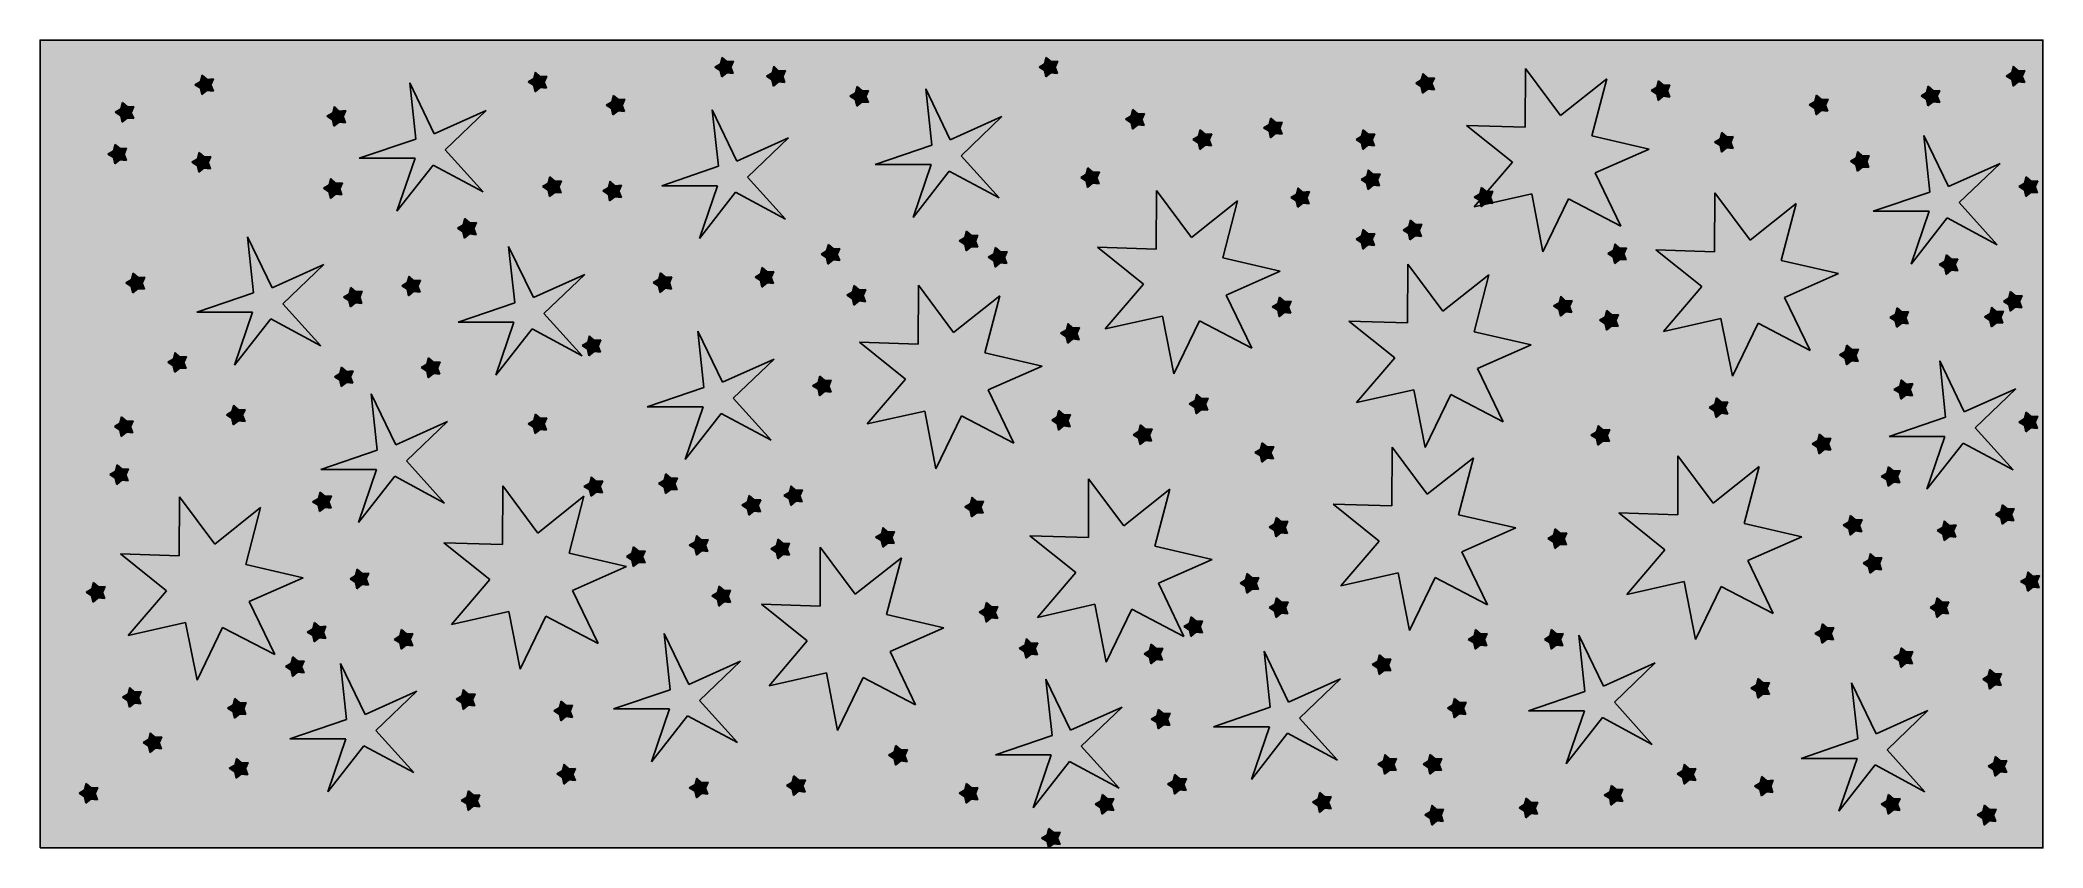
# Model space of a CAD drawing. Header units: millimetres. Extents: x 275 to 11036, y 250 to 4588.
import ezdxf

# ---------------------------------------------------------------- set-up
doc = ezdxf.new("R2010")
doc.units = ezdxf.units.MM

msp = doc.modelspace()

# ---------------------------------------------------------------- hatches: boundary and pattern name
h = msp.add_hatch(color=256)
h.dxf.hatch_style = 1
h.set_gradient(color1=(0, 0, 255), color2=(0, 255, 255), tint=1, name='CURVED')
h.paths.add_polyline_path([(11036, 4588), (275, 4588), (275, 250), (11036, 250)])
h.paths.add_polyline_path([(2521, 3073), (2825, 3177), (2792, 3479), (2925, 3205), (3202, 3330), (2982, 3119), (3187, 2893), (2919, 3038), (2724, 2789), (2821, 3073)], flags=16)
h.paths.add_polyline_path([(2317, 3234), (2282, 3237), (2255, 3215), (2247, 3250), (2218, 3269), (2248, 3287), (2257, 3321), (2283, 3297), (2318, 3299), (2304, 3267)], flags=16)
h.paths.add_polyline_path([(2464, 2539), (2244, 2328), (2448, 2102), (2180, 2246), (1986, 1998), (2083, 2282), (1783, 2282), (2086, 2386), (2054, 2688), (2186, 2414)], flags=16)
h.paths.add_polyline_path([(2192, 3669), (2290, 3953), (1989, 3953), (2293, 4056), (2261, 4359), (2393, 4085), (2671, 4209), (2451, 3999), (2655, 3773), (2387, 3917)], flags=16)
h.paths.add_polyline_path([(1783, 2946), (1515, 3091), (1320, 2842), (1417, 3126), (1117, 3126), (1421, 3230), (1389, 3532), (1521, 3258), (1799, 3383), (1579, 3172)], flags=16)
h.paths.add_polyline_path([(2936, 2580), (2962, 2557), (2998, 2559), (2984, 2527), (2996, 2494), (2961, 2497), (2934, 2475), (2926, 2509), (2897, 2528), (2927, 2546)], flags=16)
h.paths.add_polyline_path([(3187, 2947), (3217, 2965), (3226, 2999), (3252, 2976), (3288, 2978), (3274, 2945), (3286, 2912), (3251, 2916), (3224, 2893), (3216, 2928)], flags=16)
h.paths.add_polyline_path([(2761, 2195), (2950, 1941), (3197, 2138), (3117, 1832), (3425, 1761), (3136, 1633), (3273, 1348), (2992, 1494), (2854, 1210), (2794, 1520), (2486, 1450), (2691, 1691), (2444, 1889), (2760, 1879)], flags=16)
h.paths.add_polyline_path([(3335, 3724), (3328, 3759), (3298, 3778), (3328, 3796), (3337, 3830), (3364, 3806), (3399, 3808), (3385, 3776), (3398, 3743), (3363, 3746)], flags=16)
h.paths.add_polyline_path([(1377, 2605), (1363, 2573), (1376, 2540), (1341, 2543), (1313, 2521), (1306, 2556), (1276, 2575), (1306, 2593), (1315, 2627), (1342, 2603)], flags=16)
h.paths.add_polyline_path([(3237, 2243), (3263, 2220), (3298, 2222), (3284, 2190), (3297, 2157), (3262, 2160), (3235, 2138), (3227, 2172), (3197, 2191), (3228, 2209)], flags=16)
h.paths.add_polyline_path([(1916, 4144), (1881, 4147), (1854, 4125), (1846, 4160), (1816, 4179), (1847, 4197), (1856, 4231), (1882, 4207), (1917, 4209), (1903, 4177)], flags=16)
h.paths.add_polyline_path([(3537, 2619), (3841, 2722), (3809, 3025), (3941, 2751), (4219, 2875), (3999, 2665), (4203, 2439), (3935, 2583), (3740, 2335), (3837, 2619)], flags=16)
h.paths.add_polyline_path([(2934, 4310), (2926, 4345), (2897, 4364), (2927, 4382), (2936, 4416), (2962, 4392), (2998, 4394), (2984, 4362), (2996, 4329), (2961, 4333)], flags=16)
h.paths.add_polyline_path([(3615, 3806), (3919, 3910), (3886, 4213), (4018, 3938), (4296, 4063), (4076, 3852), (4280, 3627), (4012, 3771), (3818, 3522), (3915, 3806)], flags=16)
h.paths.add_polyline_path([(1460, 2078), (1380, 1772), (1688, 1701), (1399, 1573), (1536, 1288), (1255, 1434), (1118, 1150), (1057, 1460), (749, 1390), (954, 1631), (707, 1829), (1023, 1819), (1024, 2135), (1213, 1881)], flags=16)
h.paths.add_polyline_path([(1979, 1747), (2005, 1724), (2041, 1726), (2027, 1694), (2039, 1661), (2004, 1664), (1977, 1642), (1969, 1676), (1940, 1695), (1970, 1713)], flags=16)
h.paths.add_polyline_path([(1190, 3897), (1155, 3901), (1128, 3878), (1120, 3913), (1091, 3932), (1121, 3950), (1130, 3984), (1157, 3961), (1192, 3963), (1178, 3930)], flags=16)
h.paths.add_polyline_path([(3464, 1867), (3491, 1843), (3526, 1845), (3512, 1813), (3525, 1780), (3490, 1783), (3462, 1761), (3455, 1796), (3425, 1815), (3455, 1833)], flags=16)
h.paths.add_polyline_path([(835, 3250), (800, 3253), (773, 3231), (765, 3265), (736, 3284), (766, 3302), (775, 3336), (802, 3313), (837, 3315), (823, 3282)], flags=16)
h.paths.add_polyline_path([(4116, 3315), (4146, 3333), (4155, 3367), (4182, 3344), (4217, 3346), (4203, 3313), (4216, 3280), (4181, 3284), (4153, 3261), (4146, 3296)], flags=16)
h.paths.add_polyline_path([(775, 2544), (761, 2511), (774, 2478), (739, 2482), (711, 2459), (704, 2494), (674, 2513), (704, 2531), (713, 2565), (740, 2542)], flags=16)
h.paths.add_polyline_path([(1206, 4314), (1171, 4317), (1144, 4295), (1136, 4329), (1106, 4348), (1137, 4366), (1146, 4400), (1172, 4377), (1207, 4379), (1193, 4347)], flags=16)
h.paths.add_polyline_path([(1889, 1241), (2021, 967), (2299, 1091), (2079, 881), (2283, 655), (2015, 799), (1820, 551), (1918, 835), (1617, 835), (1921, 939)], flags=16)
h.paths.add_polyline_path([(2550, 1100), (2577, 1076), (2612, 1078), (2598, 1046), (2610, 1013), (2575, 1017), (2548, 994), (2540, 1029), (2511, 1048), (2541, 1066)], flags=16)
h.paths.add_polyline_path([(3628, 1402), (3760, 1128), (4038, 1252), (3818, 1042), (4022, 816), (3754, 960), (3560, 712), (3657, 996), (3356, 996), (3660, 1099)], flags=16)
h.paths.add_polyline_path([(3924, 1655), (3950, 1632), (3985, 1634), (3971, 1601), (3984, 1568), (3949, 1572), (3922, 1549), (3914, 1584), (3884, 1603), (3915, 1621)], flags=16)
h.paths.add_polyline_path([(4270, 2143), (4301, 2161), (4310, 2195), (4336, 2171), (4371, 2173), (4357, 2141), (4370, 2108), (4335, 2112), (4308, 2089), (4300, 2124)], flags=16)
h.paths.add_polyline_path([(4471, 3438), (4501, 3456), (4510, 3490), (4537, 3467), (4572, 3469), (4558, 3437), (4571, 3404), (4536, 3407), (4508, 3385), (4501, 3419)], flags=16)
h.paths.add_polyline_path([(3075, 1038), (3101, 1015), (3136, 1017), (3122, 984), (3135, 951), (3100, 955), (3073, 933), (3065, 967), (3036, 986), (3066, 1004)], flags=16)
h.paths.add_polyline_path([(4215, 4341), (4207, 4375), (4178, 4395), (4208, 4412), (4217, 4447), (4243, 4423), (4279, 4425), (4265, 4393), (4277, 4360), (4242, 4363)], flags=16)
h.paths.add_polyline_path([(4677, 2965), (4993, 2955), (4994, 3271), (5183, 3017), (5431, 3214), (5350, 2908), (5659, 2837), (5369, 2709), (5506, 2424), (5226, 2570), (5088, 2286), (5028, 2596), (4719, 2527), (4924, 2767)], flags=16)
h.paths.add_polyline_path([(4150, 1559), (4466, 1549), (4466, 1865), (4655, 1612), (4903, 1808), (4823, 1503), (5131, 1432), (4842, 1304), (4978, 1018), (4698, 1165), (4560, 880), (4500, 1191), (4192, 1121), (4397, 1362)], flags=16)
h.paths.add_polyline_path([(3090, 699), (3117, 675), (3152, 677), (3138, 645), (3151, 612), (3116, 616), (3088, 593), (3081, 628), (3051, 647), (3081, 665)], flags=16)
h.paths.add_polyline_path([(4762, 3920), (5066, 4024), (5033, 4326), (5165, 4052), (5443, 4177), (5223, 3966), (5427, 3740), (5159, 3884), (4965, 3636), (5062, 3920)], flags=16)
h.paths.add_polyline_path([(4625, 4287), (4656, 4305), (4665, 4339), (4691, 4315), (4726, 4317), (4712, 4285), (4725, 4252), (4690, 4255), (4663, 4233), (4655, 4268)], flags=16)
h.paths.add_polyline_path([(1392, 708), (1378, 676), (1391, 643), (1356, 646), (1329, 624), (1321, 658), (1291, 678), (1322, 695), (1331, 730), (1357, 706)], flags=16)
h.paths.add_polyline_path([(4764, 1919), (4795, 1937), (4804, 1971), (4830, 1947), (4865, 1949), (4851, 1917), (4864, 1884), (4829, 1887), (4802, 1865), (4794, 1900)], flags=16)
h.paths.add_polyline_path([(929, 847), (915, 815), (928, 782), (893, 785), (866, 763), (858, 797), (828, 816), (859, 834), (868, 868), (894, 845)], flags=16)
h.paths.add_polyline_path([(5243, 2081), (5273, 2099), (5282, 2133), (5308, 2110), (5344, 2112), (5330, 2079), (5342, 2047), (5307, 2050), (5280, 2028), (5272, 2062)], flags=16)
h.paths.add_polyline_path([(4325, 637), (4351, 614), (4387, 616), (4373, 583), (4385, 550), (4350, 554), (4323, 532), (4315, 566), (4286, 585), (4316, 603)], flags=16)
h.paths.add_polyline_path([(5592, 1926), (5908, 1916), (5908, 2232), (6097, 1979), (6345, 2176), (6265, 1870), (6573, 1799), (6284, 1671), (6420, 1386), (6140, 1532), (6002, 1247), (5942, 1558), (5633, 1488), (5839, 1729)], flags=16)
h.paths.add_polyline_path([(5956, 3475), (6272, 3465), (6273, 3781), (6462, 3527), (6709, 3724), (6629, 3418), (6937, 3347), (6648, 3219), (6785, 2934), (6504, 3080), (6367, 2796), (6306, 3106), (5998, 3037), (6203, 3277)], flags=16)
h.paths.add_polyline_path([(5679, 1156), (5811, 882), (6089, 1006), (5869, 796), (6073, 570), (5805, 714), (5611, 466), (5708, 750), (5408, 750), (5712, 854)], flags=16)
h.paths.add_polyline_path([(6107, 4163), (6137, 4181), (6146, 4215), (6173, 4192), (6208, 4194), (6194, 4162), (6207, 4129), (6172, 4132), (6144, 4110), (6137, 4144)], flags=16)
h.paths.add_polyline_path([(6802, 2374), (6832, 2392), (6841, 2426), (6867, 2403), (6903, 2405), (6888, 2372), (6901, 2340), (6866, 2343), (6839, 2321), (6831, 2355)], flags=16)
h.paths.add_polyline_path([(6895, 3156), (6925, 3174), (6934, 3208), (6961, 3184), (6996, 3186), (6982, 3154), (6995, 3121), (6959, 3125), (6932, 3102), (6925, 3137)], flags=16)
h.paths.add_polyline_path([(6848, 4117), (6878, 4135), (6887, 4169), (6914, 4146), (6949, 4148), (6935, 4115), (6948, 4082), (6912, 4086), (6885, 4063), (6878, 4098)], flags=16)
h.paths.add_polyline_path([(6580, 901), (6884, 1005), (6851, 1307), (6983, 1033), (7261, 1158), (7041, 947), (7245, 721), (6977, 866), (6783, 617), (6880, 901)], flags=16)
h.paths.add_polyline_path([(6879, 1541), (6909, 1559), (6918, 1593), (6944, 1570), (6980, 1572), (6966, 1540), (6978, 1507), (6943, 1510), (6916, 1488), (6908, 1522)], flags=16)
h.paths.add_polyline_path([(7306, 3079), (7622, 3069), (7623, 3385), (7812, 3132), (8059, 3328), (7979, 3022), (8287, 2951), (7998, 2824), (8135, 2538), (7854, 2685), (7717, 2400), (7656, 2710), (7348, 2641), (7553, 2881)], flags=16)
h.paths.add_polyline_path([(7222, 2096), (7538, 2086), (7539, 2402), (7728, 2149), (7976, 2345), (7895, 2039), (8203, 1968), (7914, 1840), (8051, 1555), (7771, 1702), (7633, 1417), (7572, 1727), (7264, 1658), (7469, 1898)], flags=16)
h.paths.add_polyline_path([(7373, 3839), (7403, 3857), (7412, 3891), (7438, 3868), (7474, 3870), (7460, 3838), (7472, 3805), (7437, 3808), (7410, 3786), (7402, 3820)], flags=16)
h.paths.add_polyline_path([(7980, 3692), (8185, 3933), (7938, 4130), (8254, 4120), (8255, 4436), (8444, 4183), (8692, 4379), (8612, 4074), (8920, 4003), (8630, 3875), (8767, 3589), (8487, 3736), (8349, 3451), (8289, 3762)], flags=16)
h.paths.add_polyline_path([(7836, 1001), (7866, 1019), (7875, 1053), (7901, 1030), (7937, 1032), (7923, 1000), (7935, 967), (7900, 970), (7873, 948), (7865, 982)], flags=16)
h.paths.add_polyline_path([(8376, 1911), (8406, 1929), (8415, 1963), (8442, 1940), (8477, 1942), (8463, 1910), (8476, 1877), (8440, 1880), (8413, 1858), (8406, 1892)], flags=16)
h.paths.add_polyline_path([(8272, 986), (8575, 1090), (8543, 1392), (8675, 1118), (8953, 1243), (8733, 1032), (8937, 806), (8669, 951), (8475, 702), (8572, 986)], flags=16)
h.paths.add_polyline_path([(8607, 2467), (8638, 2485), (8647, 2519), (8673, 2495), (8708, 2497), (8694, 2465), (8707, 2432), (8672, 2435), (8645, 2413), (8637, 2448)], flags=16)
h.paths.add_polyline_path([(8654, 3084), (8684, 3102), (8693, 3136), (8719, 3112), (8755, 3114), (8741, 3082), (8753, 3049), (8718, 3052), (8691, 3030), (8683, 3065)], flags=16)
h.paths.add_polyline_path([(8758, 2049), (9074, 2039), (9075, 2355), (9264, 2101), (9512, 2298), (9431, 1992), (9740, 1921), (9450, 1793), (9587, 1508), (9307, 1654), (9169, 1370), (9109, 1680), (8800, 1611), (9005, 1851)], flags=16)
h.paths.add_polyline_path([(8956, 3462), (9272, 3451), (9273, 3768), (9462, 3514), (9710, 3711), (9629, 3405), (9938, 3334), (9648, 3206), (9785, 2921), (9505, 3067), (9367, 2783), (9306, 3093), (8998, 3023), (9203, 3264)], flags=16)
h.paths.add_polyline_path([(9271, 4040), (9301, 4058), (9310, 4092), (9337, 4069), (9372, 4070), (9358, 4038), (9371, 4005), (9336, 4009), (9308, 3986), (9301, 4021)], flags=16)
h.paths.add_polyline_path([(9070, 647), (9101, 665), (9110, 699), (9136, 675), (9171, 677), (9157, 645), (9170, 612), (9135, 616), (9108, 593), (9100, 628)], flags=16)
h.paths.add_polyline_path([(9796, 2420), (9826, 2438), (9835, 2472), (9862, 2449), (9897, 2451), (9883, 2419), (9896, 2386), (9860, 2389), (9833, 2367), (9825, 2401)], flags=16)
h.paths.add_polyline_path([(9780, 4240), (9811, 4258), (9820, 4292), (9846, 4269), (9881, 4271), (9867, 4239), (9880, 4206), (9845, 4209), (9818, 4187), (9810, 4221)], flags=16)
h.paths.add_polyline_path([(9811, 1402), (9842, 1420), (9851, 1454), (9877, 1431), (9912, 1433), (9898, 1401), (9911, 1368), (9876, 1371), (9849, 1349), (9841, 1383)], flags=16)
h.paths.add_polyline_path([(9737, 731), (10041, 835), (10008, 1137), (10140, 863), (10418, 988), (10198, 777), (10402, 551), (10134, 696), (9940, 447), (10037, 731)], flags=16)
h.paths.add_polyline_path([(10124, 3669), (10428, 3772), (10396, 4075), (10528, 3801), (10806, 3925), (10586, 3715), (10790, 3489), (10522, 3633), (10327, 3385), (10424, 3669)], flags=16)
h.paths.add_polyline_path([(10213, 3099), (10243, 3117), (10252, 3151), (10278, 3128), (10314, 3130), (10300, 3097), (10312, 3064), (10277, 3068), (10250, 3046), (10242, 3080)], flags=16)
h.paths.add_polyline_path([(10209, 2460), (10513, 2563), (10481, 2866), (10613, 2592), (10891, 2716), (10671, 2506), (10875, 2280), (10607, 2424), (10412, 2176), (10509, 2460)], flags=16)
h.paths.add_polyline_path([(10429, 1541), (10459, 1559), (10468, 1593), (10494, 1570), (10530, 1572), (10516, 1540), (10528, 1507), (10493, 1510), (10466, 1488), (10458, 1522)], flags=16)
h = msp.add_hatch(color=2)
h.dxf.hatch_style = 1
h.paths.add_polyline_path([(2998, 4394), (2962, 4392), (2936, 4416), (2927, 4382), (2897, 4364), (2926, 4345), (2934, 4310), (2961, 4333), (2996, 4329), (2984, 4362)])
h = msp.add_hatch(color=2)
h.dxf.hatch_style = 1
h.paths.add_polyline_path([(4001, 4474), (3965, 4472), (3939, 4495), (3930, 4461), (3900, 4443), (3929, 4424), (3937, 4390), (3964, 4412), (3999, 4409), (3987, 4442)])
h = msp.add_hatch(color=2)
h.dxf.hatch_style = 1
h.paths.add_polyline_path([(4279, 4425), (4243, 4423), (4217, 4447), (4208, 4412), (4178, 4395), (4207, 4375), (4215, 4341), (4242, 4363), (4277, 4360), (4265, 4393)])
h = msp.add_hatch(color=2)
h.dxf.hatch_style = 1
h.paths.add_polyline_path([(5743, 4474), (5707, 4472), (5681, 4495), (5672, 4461), (5642, 4443), (5671, 4424), (5679, 4390), (5706, 4412), (5741, 4409), (5729, 4442)])
h = msp.add_hatch(color=2)
h.dxf.hatch_style = 1
h.paths.add_polyline_path([(8612, 4074), (8692, 4379), (8444, 4183), (8255, 4436), (8254, 4120), (7938, 4130), (8185, 3933), (7980, 3692), (8289, 3762), (8349, 3451), (8487, 3736), (8767, 3589), (8630, 3875), (8920, 4003)])
h = msp.add_hatch(color=2)
h.dxf.hatch_style = 1
h.paths.add_polyline_path([(10939, 4425), (10904, 4423), (10878, 4447), (10869, 4413), (10839, 4395), (10868, 4376), (10876, 4341), (10903, 4363), (10938, 4360), (10925, 4393)])
h = msp.add_hatch(color=2)
h.dxf.hatch_style = 1
h.paths.add_polyline_path([(1207, 4379), (1172, 4377), (1146, 4400), (1137, 4366), (1106, 4348), (1136, 4329), (1144, 4295), (1171, 4317), (1206, 4314), (1193, 4347)])
h = msp.add_hatch(color=2)
h.dxf.hatch_style = 1
h.paths.add_polyline_path([(2671, 4209), (2393, 4085), (2261, 4359), (2293, 4056), (1989, 3953), (2290, 3953), (2192, 3669), (2387, 3917), (2655, 3773), (2451, 3999)])
h.paths.add_polyline_path([(1579, 3172), (1799, 3383), (1521, 3258), (1389, 3532), (1421, 3230), (1117, 3126), (1417, 3126), (1320, 2842), (1515, 3091), (1783, 2946)])
h.paths.add_polyline_path([(2982, 3119), (3202, 3330), (2925, 3205), (2792, 3479), (2825, 3177), (2521, 3073), (2821, 3073), (2724, 2789), (2919, 3038), (3187, 2893)])
h.paths.add_polyline_path([(4219, 2875), (3941, 2751), (3809, 3025), (3841, 2722), (3537, 2619), (3837, 2619), (3740, 2335), (3935, 2583), (4203, 2439), (3999, 2665)])
h.paths.add_polyline_path([(2464, 2539), (2186, 2414), (2054, 2688), (2086, 2386), (1783, 2282), (2083, 2282), (1986, 1998), (2180, 2246), (2448, 2102), (2244, 2328)])
h = msp.add_hatch(color=2)
h.dxf.hatch_style = 1
h.paths.add_polyline_path([(4076, 3852), (4296, 4063), (4018, 3938), (3886, 4213), (3919, 3910), (3615, 3806), (3915, 3806), (3818, 3522), (4012, 3771), (4280, 3627)])
h.paths.add_polyline_path([(5223, 3966), (5443, 4177), (5165, 4052), (5033, 4326), (5066, 4024), (4762, 3920), (5062, 3920), (4965, 3636), (5159, 3884), (5427, 3740)])
h = msp.add_hatch(color=2)
h.dxf.hatch_style = 1
h.paths.add_polyline_path([(4726, 4317), (4691, 4315), (4665, 4339), (4656, 4305), (4625, 4287), (4655, 4268), (4663, 4233), (4690, 4255), (4725, 4252), (4712, 4285)])
h = msp.add_hatch(color=2)
h.dxf.hatch_style = 1
h.paths.add_polyline_path([(7767, 4386), (7732, 4384), (7705, 4408), (7696, 4374), (7666, 4356), (7696, 4337), (7703, 4302), (7731, 4325), (7766, 4321), (7753, 4354)])
h = msp.add_hatch(color=2)
h.dxf.hatch_style = 1
h.paths.add_polyline_path([(9032, 4348), (8997, 4346), (8970, 4369), (8961, 4335), (8931, 4317), (8961, 4298), (8968, 4263), (8996, 4286), (9031, 4282), (9018, 4315)])
h = msp.add_hatch(color=2)
h.dxf.hatch_style = 1
h.paths.add_polyline_path([(10482, 4318), (10447, 4316), (10420, 4340), (10411, 4306), (10381, 4288), (10411, 4269), (10418, 4234), (10446, 4256), (10481, 4253), (10468, 4286)])
h = msp.add_hatch(color=2)
h.dxf.hatch_style = 1
h.paths.add_polyline_path([(779, 4231), (744, 4229), (718, 4252), (709, 4218), (678, 4200), (708, 4181), (716, 4147), (743, 4169), (778, 4166), (765, 4198)])
h = msp.add_hatch(color=2)
h.dxf.hatch_style = 1
h.paths.add_polyline_path([(1917, 4209), (1882, 4207), (1856, 4231), (1847, 4197), (1816, 4179), (1846, 4160), (1854, 4125), (1881, 4147), (1916, 4144), (1903, 4177)])
h = msp.add_hatch(color=2)
h.dxf.hatch_style = 1
h.paths.add_polyline_path([(3417, 4270), (3382, 4268), (3355, 4291), (3346, 4257), (3316, 4239), (3345, 4220), (3353, 4186), (3380, 4208), (3415, 4205), (3403, 4237)])
h = msp.add_hatch(color=2)
h.dxf.hatch_style = 1
h.paths.add_polyline_path([(6208, 4194), (6173, 4192), (6146, 4215), (6137, 4181), (6107, 4163), (6137, 4144), (6144, 4110), (6172, 4132), (6207, 4129), (6194, 4162)])
h = msp.add_hatch(color=2)
h.dxf.hatch_style = 1
h.paths.add_polyline_path([(9881, 4271), (9846, 4269), (9820, 4292), (9811, 4258), (9780, 4240), (9810, 4221), (9818, 4187), (9845, 4209), (9880, 4206), (9867, 4239)])
h = msp.add_hatch(color=2)
h.dxf.hatch_style = 1
h.paths.add_polyline_path([(6570, 4085), (6535, 4083), (6508, 4106), (6499, 4072), (6469, 4054), (6499, 4035), (6506, 4001), (6534, 4023), (6569, 4020), (6556, 4053)])
h = msp.add_hatch(color=2)
h.dxf.hatch_style = 1
h.paths.add_polyline_path([(6949, 4148), (6914, 4146), (6887, 4169), (6878, 4135), (6848, 4117), (6878, 4098), (6885, 4063), (6912, 4086), (6948, 4082), (6935, 4115)])
h = msp.add_hatch(color=2)
h.dxf.hatch_style = 1
h.paths.add_polyline_path([(7446, 4085), (7411, 4083), (7384, 4106), (7375, 4072), (7345, 4054), (7374, 4035), (7382, 4001), (7409, 4023), (7444, 4020), (7432, 4053)])
h = msp.add_hatch(color=2)
h.dxf.hatch_style = 1
h.paths.add_polyline_path([(9372, 4070), (9337, 4069), (9310, 4092), (9301, 4058), (9271, 4040), (9301, 4021), (9308, 3986), (9336, 4009), (9371, 4005), (9358, 4038)])
h = msp.add_hatch(color=2)
h.dxf.hatch_style = 1
h.paths.add_polyline_path([(740, 4007), (705, 4005), (679, 4028), (670, 3994), (639, 3976), (669, 3957), (677, 3923), (704, 3945), (739, 3942), (726, 3975)])
h = msp.add_hatch(color=2)
h.dxf.hatch_style = 1
h.paths.add_polyline_path([(1192, 3963), (1157, 3961), (1130, 3984), (1121, 3950), (1091, 3932), (1120, 3913), (1128, 3878), (1155, 3901), (1190, 3897), (1178, 3930)])
h = msp.add_hatch(color=2)
h.dxf.hatch_style = 1
h.paths.add_polyline_path([(10806, 3925), (10528, 3801), (10396, 4075), (10428, 3772), (10124, 3669), (10424, 3669), (10327, 3385), (10522, 3633), (10790, 3489), (10586, 3715)])
h.paths.add_polyline_path([(10891, 2716), (10613, 2592), (10481, 2866), (10513, 2563), (10209, 2460), (10509, 2460), (10412, 2176), (10607, 2424), (10875, 2280), (10671, 2506)])
h.paths.add_polyline_path([(10140, 863), (10008, 1137), (10041, 835), (9737, 731), (10037, 731), (9940, 447), (10134, 696), (10402, 551), (10198, 777), (10418, 988)])
h.paths.add_polyline_path([(8733, 1032), (8953, 1243), (8675, 1118), (8543, 1392), (8575, 1090), (8272, 986), (8572, 986), (8475, 702), (8669, 951), (8937, 806)])
h.paths.add_polyline_path([(7261, 1158), (6983, 1033), (6851, 1307), (6884, 1005), (6580, 901), (6880, 901), (6783, 617), (6977, 866), (7245, 721), (7041, 947)])
h.paths.add_polyline_path([(6089, 1006), (5811, 882), (5679, 1156), (5712, 854), (5408, 750), (5708, 750), (5611, 466), (5805, 714), (6073, 570), (5869, 796)])
h.paths.add_polyline_path([(4038, 1252), (3760, 1128), (3628, 1402), (3660, 1099), (3356, 996), (3657, 996), (3560, 712), (3754, 960), (4022, 816), (3818, 1042)])
h.paths.add_polyline_path([(2079, 881), (2299, 1091), (2021, 967), (1889, 1241), (1921, 939), (1617, 835), (1918, 835), (1820, 551), (2015, 799), (2283, 655)])
h = msp.add_hatch(color=2)
h.dxf.hatch_style = 1
h.paths.add_polyline_path([(10103, 3968), (10067, 3966), (10041, 3990), (10032, 3955), (10002, 3938), (10031, 3918), (10039, 3884), (10066, 3906), (10101, 3903), (10089, 3936)])
h = msp.add_hatch(color=2)
h.dxf.hatch_style = 1
h.paths.add_polyline_path([(5966, 3881), (5931, 3879), (5905, 3902), (5896, 3868), (5866, 3850), (5895, 3831), (5903, 3797), (5930, 3819), (5965, 3816), (5952, 3848)])
h = msp.add_hatch(color=2)
h.dxf.hatch_style = 1
h.paths.add_polyline_path([(7474, 3870), (7438, 3868), (7412, 3891), (7403, 3857), (7373, 3839), (7402, 3820), (7410, 3786), (7437, 3808), (7472, 3805), (7460, 3838)])
h = msp.add_hatch(color=2)
h.dxf.hatch_style = 1
h.paths.add_polyline_path([(1899, 3822), (1863, 3820), (1837, 3844), (1828, 3810), (1798, 3792), (1827, 3773), (1835, 3738), (1862, 3761), (1897, 3757), (1885, 3790)])
h = msp.add_hatch(color=2)
h.dxf.hatch_style = 1
h.paths.add_polyline_path([(3076, 3832), (3041, 3830), (3014, 3853), (3005, 3819), (2975, 3801), (3005, 3782), (3012, 3748), (3040, 3770), (3075, 3767), (3062, 3800)])
h = msp.add_hatch(color=2)
h.dxf.hatch_style = 1
h.paths.add_polyline_path([(3399, 3808), (3364, 3806), (3337, 3830), (3328, 3796), (3298, 3778), (3328, 3759), (3335, 3724), (3363, 3746), (3398, 3743), (3385, 3776)])
h = msp.add_hatch(color=2)
h.dxf.hatch_style = 1
h.paths.add_polyline_path([(6629, 3418), (6709, 3724), (6462, 3527), (6273, 3781), (6272, 3465), (5956, 3475), (6203, 3277), (5998, 3037), (6306, 3106), (6367, 2796), (6504, 3080), (6785, 2934), (6648, 3219), (6937, 3347)])
h = msp.add_hatch(color=2)
h.dxf.hatch_style = 1
h.paths.add_polyline_path([(7095, 3774), (7060, 3772), (7034, 3795), (7025, 3761), (6994, 3743), (7024, 3724), (7032, 3690), (7059, 3712), (7094, 3709), (7081, 3741)])
h = msp.add_hatch(color=2)
h.dxf.hatch_style = 1
h.paths.add_polyline_path([(8081, 3776), (8046, 3774), (8020, 3797), (8011, 3763), (7980, 3745), (8010, 3726), (8017, 3692), (8045, 3714), (8080, 3711), (8067, 3744)])
h = msp.add_hatch(color=2)
h.dxf.hatch_style = 1
h.paths.add_polyline_path([(9629, 3405), (9710, 3711), (9462, 3514), (9273, 3768), (9272, 3451), (8956, 3462), (9203, 3264), (8998, 3023), (9306, 3093), (9367, 2783), (9505, 3067), (9785, 2921), (9648, 3206), (9938, 3334)])
h = msp.add_hatch(color=2)
h.dxf.hatch_style = 1
h.paths.add_polyline_path([(11008, 3832), (10972, 3830), (10946, 3853), (10937, 3819), (10907, 3801), (10936, 3782), (10944, 3748), (10971, 3770), (11006, 3767), (10994, 3800)])
h = msp.add_hatch(color=2)
h.dxf.hatch_style = 1
h.paths.add_polyline_path([(2619, 3608), (2583, 3606), (2557, 3630), (2548, 3596), (2518, 3578), (2547, 3559), (2555, 3524), (2582, 3547), (2617, 3543), (2605, 3576)])
h = msp.add_hatch(color=2)
h.dxf.hatch_style = 1
h.paths.add_polyline_path([(5314, 3540), (5279, 3538), (5253, 3562), (5244, 3528), (5213, 3510), (5243, 3491), (5251, 3456), (5278, 3478), (5313, 3475), (5300, 3508)])
h = msp.add_hatch(color=2)
h.dxf.hatch_style = 1
h.paths.add_polyline_path([(7446, 3550), (7411, 3548), (7384, 3571), (7375, 3537), (7345, 3519), (7374, 3500), (7382, 3466), (7409, 3488), (7444, 3485), (7432, 3518)])
h = msp.add_hatch(color=2)
h.dxf.hatch_style = 1
h.paths.add_polyline_path([(7699, 3599), (7664, 3597), (7637, 3620), (7628, 3586), (7598, 3568), (7627, 3549), (7635, 3515), (7662, 3537), (7697, 3533), (7685, 3566)])
h = msp.add_hatch(color=2)
h.dxf.hatch_style = 1
h.paths.add_polyline_path([(4572, 3469), (4537, 3467), (4510, 3490), (4501, 3456), (4471, 3438), (4501, 3419), (4508, 3385), (4536, 3407), (4571, 3404), (4558, 3437)])
h = msp.add_hatch(color=2)
h.dxf.hatch_style = 1
h.paths.add_polyline_path([(5470, 3453), (5435, 3451), (5409, 3474), (5400, 3440), (5369, 3422), (5399, 3403), (5406, 3369), (5434, 3391), (5469, 3388), (5456, 3420)])
h = msp.add_hatch(color=2)
h.dxf.hatch_style = 1
h.paths.add_polyline_path([(8798, 3472), (8763, 3470), (8737, 3494), (8728, 3460), (8698, 3442), (8727, 3423), (8735, 3388), (8762, 3410), (8797, 3407), (8784, 3440)])
h = msp.add_hatch(color=2)
h.dxf.hatch_style = 1
h.paths.add_polyline_path([(837, 3315), (802, 3313), (775, 3336), (766, 3302), (736, 3284), (765, 3265), (773, 3231), (800, 3253), (835, 3250), (823, 3282)])
h = msp.add_hatch(color=2)
h.dxf.hatch_style = 1
h.paths.add_polyline_path([(3670, 3317), (3635, 3315), (3608, 3338), (3599, 3304), (3569, 3286), (3598, 3267), (3606, 3233), (3633, 3255), (3668, 3251), (3656, 3284)])
h = msp.add_hatch(color=2)
h.dxf.hatch_style = 1
h.paths.add_polyline_path([(4217, 3346), (4182, 3344), (4155, 3367), (4146, 3333), (4116, 3315), (4146, 3296), (4153, 3261), (4181, 3284), (4216, 3280), (4203, 3313)])
h = msp.add_hatch(color=2)
h.dxf.hatch_style = 1
h.paths.add_polyline_path([(7622, 3069), (7306, 3079), (7553, 2881), (7348, 2641), (7656, 2710), (7717, 2400), (7854, 2685), (8135, 2538), (7998, 2824), (8287, 2951), (7979, 3022), (8059, 3328), (7812, 3132), (7623, 3385)])
h = msp.add_hatch(color=2)
h.dxf.hatch_style = 1
h.paths.add_polyline_path([(10579, 3414), (10544, 3412), (10518, 3435), (10509, 3401), (10478, 3383), (10508, 3364), (10516, 3330), (10543, 3352), (10578, 3349), (10565, 3382)])
h = msp.add_hatch(color=2)
h.dxf.hatch_style = 1
h.paths.add_polyline_path([(2006, 3239), (1970, 3237), (1944, 3260), (1935, 3226), (1905, 3208), (1934, 3189), (1942, 3155), (1969, 3177), (2004, 3174), (1992, 3207)])
h = msp.add_hatch(color=2)
h.dxf.hatch_style = 1
h.paths.add_polyline_path([(2318, 3299), (2283, 3297), (2257, 3321), (2248, 3287), (2218, 3269), (2247, 3250), (2255, 3215), (2282, 3237), (2317, 3234), (2304, 3267)])
h = msp.add_hatch(color=2)
h.dxf.hatch_style = 1
h.paths.add_polyline_path([(4711, 3249), (4676, 3247), (4649, 3270), (4640, 3236), (4610, 3218), (4640, 3199), (4647, 3164), (4675, 3187), (4710, 3183), (4697, 3216)])
h = msp.add_hatch(color=2)
h.dxf.hatch_style = 1
h.paths.add_polyline_path([(5350, 2908), (5431, 3214), (5183, 3017), (4994, 3271), (4993, 2955), (4677, 2965), (4924, 2767), (4719, 2527), (5028, 2596), (5088, 2286), (5226, 2570), (5506, 2424), (5369, 2709), (5659, 2837)])
h = msp.add_hatch(color=2)
h.dxf.hatch_style = 1
h.paths.add_polyline_path([(10924, 3216), (10888, 3214), (10862, 3237), (10853, 3203), (10823, 3185), (10852, 3166), (10860, 3132), (10887, 3154), (10922, 3151), (10910, 3184)])
h = msp.add_hatch(color=2)
h.dxf.hatch_style = 1
h.paths.add_polyline_path([(6996, 3186), (6961, 3184), (6934, 3208), (6925, 3174), (6895, 3156), (6925, 3137), (6932, 3102), (6959, 3125), (6995, 3121), (6982, 3154)])
h = msp.add_hatch(color=2)
h.dxf.hatch_style = 1
h.paths.add_polyline_path([(8506, 3190), (8471, 3188), (8445, 3212), (8436, 3177), (8406, 3160), (8435, 3141), (8443, 3106), (8470, 3128), (8505, 3125), (8492, 3158)])
h = msp.add_hatch(color=2)
h.dxf.hatch_style = 1
h.paths.add_polyline_path([(8755, 3114), (8719, 3112), (8693, 3136), (8684, 3102), (8654, 3084), (8683, 3065), (8691, 3030), (8718, 3052), (8753, 3049), (8741, 3082)])
h = msp.add_hatch(color=2)
h.dxf.hatch_style = 1
h.paths.add_polyline_path([(10314, 3130), (10278, 3128), (10252, 3151), (10243, 3117), (10213, 3099), (10242, 3080), (10250, 3046), (10277, 3068), (10312, 3064), (10300, 3097)])
h = msp.add_hatch(color=2)
h.dxf.hatch_style = 1
h.paths.add_polyline_path([(10823, 3132), (10787, 3130), (10761, 3153), (10752, 3119), (10722, 3101), (10751, 3082), (10759, 3048), (10786, 3070), (10821, 3067), (10809, 3100)])
h = msp.add_hatch(color=2)
h.dxf.hatch_style = 1
h.paths.add_polyline_path([(5859, 3044), (5824, 3042), (5798, 3066), (5789, 3032), (5758, 3014), (5788, 2995), (5796, 2960), (5823, 2983), (5858, 2979), (5845, 3012)])
h = msp.add_hatch(color=2)
h.dxf.hatch_style = 1
h.paths.add_polyline_path([(1062, 2889), (1026, 2887), (1000, 2910), (991, 2876), (961, 2858), (990, 2839), (998, 2805), (1025, 2827), (1060, 2824), (1048, 2856)])
h = msp.add_hatch(color=2)
h.dxf.hatch_style = 1
h.paths.add_polyline_path([(3288, 2978), (3252, 2976), (3226, 2999), (3217, 2965), (3187, 2947), (3216, 2928), (3224, 2893), (3251, 2916), (3286, 2912), (3274, 2945)])
h = msp.add_hatch(color=2)
h.dxf.hatch_style = 1
h.paths.add_polyline_path([(10044, 2928), (10009, 2926), (9983, 2949), (9974, 2915), (9943, 2897), (9973, 2878), (9980, 2844), (10008, 2866), (10043, 2862), (10030, 2895)])
h = msp.add_hatch(color=2)
h.dxf.hatch_style = 1
h.paths.add_polyline_path([(1957, 2811), (1922, 2809), (1895, 2832), (1886, 2798), (1856, 2780), (1886, 2761), (1893, 2727), (1921, 2749), (1956, 2746), (1943, 2779)])
h = msp.add_hatch(color=2)
h.dxf.hatch_style = 1
h.paths.add_polyline_path([(2424, 2860), (2389, 2858), (2362, 2881), (2353, 2847), (2323, 2829), (2353, 2810), (2360, 2775), (2388, 2798), (2423, 2794), (2410, 2827)])
h = msp.add_hatch(color=2)
h.dxf.hatch_style = 1
h.paths.add_polyline_path([(4526, 2762), (4491, 2760), (4465, 2784), (4456, 2750), (4425, 2732), (4455, 2713), (4463, 2678), (4490, 2701), (4525, 2697), (4512, 2730)])
h = msp.add_hatch(color=2)
h.dxf.hatch_style = 1
h.paths.add_polyline_path([(10336, 2743), (10301, 2741), (10274, 2764), (10266, 2730), (10235, 2712), (10265, 2693), (10272, 2659), (10300, 2681), (10335, 2678), (10322, 2711)])
h = msp.add_hatch(color=2)
h.dxf.hatch_style = 1
h.paths.add_polyline_path([(1377, 2605), (1342, 2603), (1315, 2627), (1306, 2593), (1276, 2575), (1306, 2556), (1313, 2521), (1341, 2543), (1376, 2540), (1363, 2573)])
h = msp.add_hatch(color=2)
h.dxf.hatch_style = 1
h.paths.add_polyline_path([(5811, 2578), (5776, 2576), (5749, 2599), (5740, 2565), (5710, 2547), (5739, 2528), (5747, 2493), (5774, 2516), (5809, 2512), (5797, 2545)])
h = msp.add_hatch(color=2)
h.dxf.hatch_style = 1
h.paths.add_polyline_path([(6550, 2665), (6515, 2663), (6489, 2686), (6480, 2652), (6449, 2634), (6479, 2615), (6487, 2581), (6514, 2603), (6549, 2600), (6536, 2633)])
h = msp.add_hatch(color=2)
h.dxf.hatch_style = 1
h.paths.add_polyline_path([(9343, 2646), (9308, 2644), (9282, 2667), (9273, 2633), (9242, 2615), (9272, 2596), (9280, 2562), (9307, 2584), (9342, 2580), (9329, 2613)])
h = msp.add_hatch(color=2)
h.dxf.hatch_style = 1
h.paths.add_polyline_path([(11008, 2568), (10972, 2566), (10946, 2589), (10937, 2555), (10907, 2537), (10936, 2518), (10944, 2484), (10971, 2506), (11006, 2503), (10994, 2536)])
h = msp.add_hatch(color=2)
h.dxf.hatch_style = 1
h.paths.add_polyline_path([(775, 2544), (740, 2542), (713, 2565), (704, 2531), (674, 2513), (704, 2494), (711, 2459), (739, 2482), (774, 2478), (761, 2511)])
h = msp.add_hatch(color=2)
h.dxf.hatch_style = 1
h.paths.add_polyline_path([(2998, 2559), (2962, 2557), (2936, 2580), (2927, 2546), (2897, 2528), (2926, 2509), (2934, 2475), (2961, 2497), (2996, 2494), (2984, 2527)])
h = msp.add_hatch(color=2)
h.dxf.hatch_style = 1
h.paths.add_polyline_path([(6249, 2500), (6214, 2498), (6187, 2521), (6178, 2487), (6148, 2469), (6177, 2450), (6185, 2416), (6212, 2438), (6247, 2435), (6235, 2467)])
h = msp.add_hatch(color=2)
h.dxf.hatch_style = 1
h.paths.add_polyline_path([(8708, 2497), (8673, 2495), (8647, 2519), (8638, 2485), (8607, 2467), (8637, 2448), (8645, 2413), (8672, 2435), (8707, 2432), (8694, 2465)])
h = msp.add_hatch(color=2)
h.dxf.hatch_style = 1
h.paths.add_polyline_path([(6903, 2405), (6867, 2403), (6841, 2426), (6832, 2392), (6802, 2374), (6831, 2355), (6839, 2321), (6866, 2343), (6901, 2340), (6888, 2372)])
h = msp.add_hatch(color=2)
h.dxf.hatch_style = 1
h.paths.add_polyline_path([(7895, 2039), (7976, 2345), (7728, 2149), (7539, 2402), (7538, 2086), (7222, 2096), (7469, 1898), (7264, 1658), (7572, 1727), (7633, 1417), (7771, 1702), (8051, 1555), (7914, 1840), (8203, 1968)])
h = msp.add_hatch(color=2)
h.dxf.hatch_style = 1
h.paths.add_polyline_path([(9897, 2451), (9862, 2449), (9835, 2472), (9826, 2438), (9796, 2420), (9825, 2401), (9833, 2367), (9860, 2389), (9896, 2386), (9883, 2419)])
h = msp.add_hatch(color=2)
h.dxf.hatch_style = 1
h.paths.add_polyline_path([(750, 2286), (715, 2284), (689, 2307), (680, 2273), (649, 2255), (679, 2236), (687, 2202), (714, 2224), (749, 2221), (736, 2253)])
h = msp.add_hatch(color=2)
h.dxf.hatch_style = 1
h.paths.add_polyline_path([(9431, 1992), (9512, 2298), (9264, 2101), (9075, 2355), (9074, 2039), (8758, 2049), (9005, 1851), (8800, 1611), (9109, 1680), (9169, 1370), (9307, 1654), (9587, 1508), (9450, 1793), (9740, 1921)])
h = msp.add_hatch(color=2)
h.dxf.hatch_style = 1
h.paths.add_polyline_path([(10268, 2276), (10233, 2274), (10206, 2297), (10197, 2263), (10167, 2245), (10197, 2226), (10204, 2192), (10232, 2214), (10267, 2211), (10254, 2244)])
h = msp.add_hatch(color=2)
h.dxf.hatch_style = 1
h.paths.add_polyline_path([(1840, 2140), (1805, 2138), (1779, 2161), (1770, 2127), (1739, 2109), (1769, 2090), (1776, 2056), (1804, 2078), (1839, 2075), (1826, 2108)])
h = msp.add_hatch(color=2)
h.dxf.hatch_style = 1
h.paths.add_polyline_path([(3117, 1832), (3197, 2138), (2950, 1941), (2761, 2195), (2760, 1879), (2444, 1889), (2691, 1691), (2486, 1450), (2794, 1520), (2854, 1210), (2992, 1494), (3273, 1348), (3136, 1633), (3425, 1761)])
h = msp.add_hatch(color=2)
h.dxf.hatch_style = 1
h.paths.add_polyline_path([(3298, 2222), (3263, 2220), (3237, 2243), (3228, 2209), (3197, 2191), (3227, 2172), (3235, 2138), (3262, 2160), (3297, 2157), (3284, 2190)])
h = msp.add_hatch(color=2)
h.dxf.hatch_style = 1
h.paths.add_polyline_path([(3699, 2237), (3664, 2235), (3637, 2259), (3628, 2224), (3598, 2207), (3628, 2187), (3635, 2153), (3663, 2175), (3698, 2172), (3685, 2205)])
h = msp.add_hatch(color=2)
h.dxf.hatch_style = 1
h.paths.add_polyline_path([(4371, 2173), (4336, 2171), (4310, 2195), (4301, 2161), (4270, 2143), (4300, 2124), (4308, 2089), (4335, 2112), (4370, 2108), (4357, 2141)])
h = msp.add_hatch(color=2)
h.dxf.hatch_style = 1
h.paths.add_polyline_path([(6265, 1870), (6345, 2176), (6097, 1979), (5908, 2232), (5908, 1916), (5592, 1926), (5839, 1729), (5633, 1488), (5942, 1558), (6002, 1247), (6140, 1532), (6420, 1386), (6284, 1671), (6573, 1799)])
h = msp.add_hatch(color=2)
h.dxf.hatch_style = 1
h.paths.add_polyline_path([(1380, 1772), (1460, 2078), (1213, 1881), (1024, 2135), (1023, 1819), (707, 1829), (954, 1631), (749, 1390), (1057, 1460), (1118, 1150), (1255, 1434), (1536, 1288), (1399, 1573), (1688, 1701)])
h = msp.add_hatch(color=2)
h.dxf.hatch_style = 1
h.paths.add_polyline_path([(4147, 2120), (4111, 2119), (4085, 2142), (4076, 2108), (4046, 2090), (4075, 2071), (4083, 2036), (4110, 2059), (4145, 2055), (4133, 2088)])
h = msp.add_hatch(color=2)
h.dxf.hatch_style = 1
h.paths.add_polyline_path([(5344, 2112), (5308, 2110), (5282, 2133), (5273, 2099), (5243, 2081), (5272, 2062), (5280, 2028), (5307, 2050), (5342, 2047), (5330, 2079)])
h = msp.add_hatch(color=2)
h.dxf.hatch_style = 1
h.paths.add_polyline_path([(10881, 2072), (10846, 2070), (10819, 2093), (10810, 2059), (10780, 2041), (10810, 2022), (10817, 1988), (10845, 2010), (10880, 2007), (10867, 2040)])
h = msp.add_hatch(color=2)
h.dxf.hatch_style = 1
h.paths.add_polyline_path([(4865, 1949), (4830, 1947), (4804, 1971), (4795, 1937), (4764, 1919), (4794, 1900), (4802, 1865), (4829, 1887), (4864, 1884), (4851, 1917)])
h = msp.add_hatch(color=2)
h.dxf.hatch_style = 1
h.paths.add_polyline_path([(6979, 2004), (6943, 2002), (6917, 2025), (6908, 1991), (6878, 1973), (6907, 1954), (6915, 1920), (6942, 1942), (6977, 1939), (6965, 1971)])
h = msp.add_hatch(color=2)
h.dxf.hatch_style = 1
h.paths.add_polyline_path([(8477, 1942), (8442, 1940), (8415, 1963), (8406, 1929), (8376, 1911), (8406, 1892), (8413, 1858), (8440, 1880), (8476, 1877), (8463, 1910)])
h = msp.add_hatch(color=2)
h.dxf.hatch_style = 1
h.paths.add_polyline_path([(10064, 2014), (10028, 2012), (10002, 2035), (9993, 2001), (9963, 1983), (9992, 1964), (10000, 1929), (10027, 1952), (10062, 1948), (10050, 1981)])
h = msp.add_hatch(color=2)
h.dxf.hatch_style = 1
h.paths.add_polyline_path([(10569, 1984), (10534, 1982), (10507, 2006), (10498, 1972), (10468, 1954), (10498, 1935), (10505, 1900), (10533, 1923), (10568, 1919), (10555, 1952)])
h = msp.add_hatch(color=2)
h.dxf.hatch_style = 1
h.paths.add_polyline_path([(3526, 1845), (3491, 1843), (3464, 1867), (3455, 1833), (3425, 1815), (3455, 1796), (3462, 1761), (3490, 1783), (3525, 1780), (3512, 1813)])
h = msp.add_hatch(color=2)
h.dxf.hatch_style = 1
h.paths.add_polyline_path([(3864, 1907), (3829, 1905), (3803, 1928), (3794, 1894), (3763, 1876), (3793, 1857), (3801, 1822), (3828, 1845), (3863, 1841), (3850, 1874)])
h = msp.add_hatch(color=2)
h.dxf.hatch_style = 1
h.paths.add_polyline_path([(4823, 1503), (4903, 1808), (4655, 1612), (4466, 1865), (4466, 1549), (4150, 1559), (4397, 1362), (4192, 1121), (4500, 1191), (4560, 880), (4698, 1165), (4978, 1018), (4842, 1304), (5131, 1432)])
h = msp.add_hatch(color=2)
h.dxf.hatch_style = 1
h.paths.add_polyline_path([(4302, 1887), (4267, 1885), (4241, 1908), (4232, 1874), (4201, 1856), (4231, 1837), (4239, 1803), (4266, 1825), (4301, 1822), (4288, 1855)])
h = msp.add_hatch(color=2)
h.dxf.hatch_style = 1
h.paths.add_polyline_path([(10171, 1809), (10135, 1807), (10109, 1831), (10100, 1797), (10070, 1779), (10099, 1760), (10107, 1725), (10134, 1747), (10169, 1744), (10157, 1777)])
h = msp.add_hatch(color=2)
h.dxf.hatch_style = 1
h.paths.add_polyline_path([(2041, 1726), (2005, 1724), (1979, 1747), (1970, 1713), (1940, 1695), (1969, 1676), (1977, 1642), (2004, 1664), (2039, 1661), (2027, 1694)])
h = msp.add_hatch(color=2)
h.dxf.hatch_style = 1
h.paths.add_polyline_path([(6823, 1702), (6788, 1700), (6761, 1724), (6752, 1690), (6722, 1672), (6752, 1653), (6759, 1618), (6787, 1640), (6822, 1637), (6809, 1670)])
h = msp.add_hatch(color=2)
h.dxf.hatch_style = 1
h.paths.add_polyline_path([(11017, 1712), (10982, 1710), (10956, 1733), (10947, 1699), (10916, 1681), (10946, 1662), (10954, 1628), (10981, 1650), (11016, 1647), (11003, 1680)])
h = msp.add_hatch(color=2)
h.dxf.hatch_style = 1
h.paths.add_polyline_path([(624, 1654), (588, 1652), (562, 1675), (553, 1641), (523, 1623), (552, 1604), (560, 1570), (587, 1592), (622, 1589), (610, 1621)])
h = msp.add_hatch(color=2)
h.dxf.hatch_style = 1
h.paths.add_polyline_path([(3985, 1634), (3950, 1632), (3924, 1655), (3915, 1621), (3884, 1603), (3914, 1584), (3922, 1549), (3949, 1572), (3984, 1568), (3971, 1601)])
h = msp.add_hatch(color=2)
h.dxf.hatch_style = 1
h.paths.add_polyline_path([(5421, 1547), (5386, 1545), (5360, 1568), (5351, 1534), (5321, 1516), (5350, 1497), (5358, 1463), (5385, 1485), (5420, 1482), (5407, 1514)])
h = msp.add_hatch(color=2)
h.dxf.hatch_style = 1
h.paths.add_polyline_path([(6980, 1572), (6944, 1570), (6918, 1593), (6909, 1559), (6879, 1541), (6908, 1522), (6916, 1488), (6943, 1510), (6978, 1507), (6966, 1540)])
h = msp.add_hatch(color=2)
h.dxf.hatch_style = 1
h.paths.add_polyline_path([(10530, 1572), (10494, 1570), (10468, 1593), (10459, 1559), (10429, 1541), (10458, 1522), (10466, 1488), (10493, 1510), (10528, 1507), (10516, 1540)])
h = msp.add_hatch(color=2)
h.dxf.hatch_style = 1
h.paths.add_polyline_path([(1811, 1440), (1776, 1438), (1749, 1461), (1740, 1427), (1710, 1409), (1740, 1390), (1747, 1356), (1775, 1378), (1810, 1375), (1797, 1407)])
h = msp.add_hatch(color=2)
h.dxf.hatch_style = 1
h.paths.add_polyline_path([(2278, 1401), (2243, 1399), (2216, 1422), (2207, 1388), (2177, 1370), (2207, 1351), (2214, 1317), (2242, 1339), (2277, 1336), (2264, 1369)])
h = msp.add_hatch(color=2)
h.dxf.hatch_style = 1
h.paths.add_polyline_path([(6521, 1470), (6486, 1468), (6460, 1491), (6451, 1457), (6420, 1439), (6450, 1420), (6458, 1386), (6485, 1408), (6520, 1405), (6507, 1438)])
h = msp.add_hatch(color=2)
h.dxf.hatch_style = 1
h.paths.add_polyline_path([(8049, 1401), (8014, 1399), (7987, 1422), (7979, 1388), (7948, 1370), (7978, 1351), (7985, 1317), (8013, 1339), (8048, 1336), (8035, 1369)])
h = msp.add_hatch(color=2)
h.dxf.hatch_style = 1
h.paths.add_polyline_path([(8458, 1401), (8423, 1399), (8396, 1422), (8387, 1388), (8357, 1370), (8387, 1351), (8394, 1317), (8421, 1339), (8457, 1336), (8444, 1369)])
h = msp.add_hatch(color=2)
h.dxf.hatch_style = 1
h.paths.add_polyline_path([(9912, 1433), (9877, 1431), (9851, 1454), (9842, 1420), (9811, 1402), (9841, 1383), (9849, 1349), (9876, 1371), (9911, 1368), (9898, 1401)])
h = msp.add_hatch(color=2)
h.dxf.hatch_style = 1
h.paths.add_polyline_path([(5636, 1352), (5600, 1350), (5574, 1374), (5565, 1339), (5535, 1322), (5564, 1302), (5572, 1268), (5599, 1290), (5634, 1287), (5622, 1320)])
h = msp.add_hatch(color=2)
h.dxf.hatch_style = 1
h.paths.add_polyline_path([(6307, 1323), (6272, 1321), (6245, 1344), (6236, 1310), (6206, 1292), (6236, 1273), (6243, 1239), (6271, 1261), (6306, 1258), (6293, 1291)])
h = msp.add_hatch(color=2)
h.dxf.hatch_style = 1
h.paths.add_polyline_path([(10336, 1304), (10301, 1302), (10274, 1325), (10266, 1291), (10235, 1273), (10265, 1254), (10272, 1219), (10300, 1242), (10335, 1238), (10322, 1271)])
h = msp.add_hatch(color=2)
h.dxf.hatch_style = 1
h.paths.add_polyline_path([(1694, 1255), (1659, 1253), (1633, 1276), (1624, 1242), (1593, 1224), (1623, 1205), (1631, 1171), (1658, 1193), (1693, 1190), (1680, 1223)])
h = msp.add_hatch(color=2)
h.dxf.hatch_style = 1
h.paths.add_polyline_path([(7533, 1265), (7498, 1263), (7472, 1286), (7463, 1252), (7432, 1234), (7462, 1215), (7470, 1181), (7497, 1203), (7532, 1200), (7519, 1232)])
h = msp.add_hatch(color=2)
h.dxf.hatch_style = 1
h.paths.add_polyline_path([(10813, 1187), (10778, 1185), (10751, 1208), (10742, 1174), (10712, 1156), (10742, 1137), (10749, 1103), (10777, 1125), (10812, 1122), (10799, 1155)])
h = msp.add_hatch(color=2)
h.dxf.hatch_style = 1
h.paths.add_polyline_path([(818, 1090), (783, 1088), (757, 1111), (748, 1077), (717, 1059), (747, 1040), (755, 1006), (782, 1028), (817, 1024), (804, 1057)])
h = msp.add_hatch(color=2)
h.dxf.hatch_style = 1
h.paths.add_polyline_path([(2612, 1078), (2577, 1076), (2550, 1100), (2541, 1066), (2511, 1048), (2540, 1029), (2548, 994), (2575, 1017), (2610, 1013), (2598, 1046)])
h = msp.add_hatch(color=2)
h.dxf.hatch_style = 1
h.paths.add_polyline_path([(9567, 1138), (9532, 1136), (9506, 1160), (9497, 1126), (9466, 1108), (9496, 1089), (9504, 1054), (9531, 1076), (9566, 1073), (9553, 1106)])
h = msp.add_hatch(color=2)
h.dxf.hatch_style = 1
h.paths.add_polyline_path([(1383, 1031), (1348, 1029), (1321, 1053), (1312, 1019), (1282, 1001), (1311, 982), (1319, 947), (1346, 969), (1381, 966), (1369, 999)])
h = msp.add_hatch(color=2)
h.dxf.hatch_style = 1
h.paths.add_polyline_path([(3136, 1017), (3101, 1015), (3075, 1038), (3066, 1004), (3036, 986), (3065, 967), (3073, 933), (3100, 955), (3135, 951), (3122, 984)])
h = msp.add_hatch(color=2)
h.dxf.hatch_style = 1
h.paths.add_polyline_path([(6346, 973), (6311, 971), (6284, 994), (6275, 960), (6245, 942), (6275, 923), (6282, 889), (6310, 911), (6345, 908), (6332, 941)])
h = msp.add_hatch(color=2)
h.dxf.hatch_style = 1
h.paths.add_polyline_path([(7937, 1032), (7901, 1030), (7875, 1053), (7866, 1019), (7836, 1001), (7865, 982), (7873, 948), (7900, 970), (7935, 967), (7923, 1000)])
h = msp.add_hatch(color=2)
h.dxf.hatch_style = 1
h.paths.add_polyline_path([(929, 847), (894, 845), (868, 868), (859, 834), (828, 816), (858, 797), (866, 763), (893, 785), (928, 782), (915, 815)])
h = msp.add_hatch(color=2)
h.dxf.hatch_style = 1
h.paths.add_polyline_path([(4935, 778), (4900, 776), (4873, 800), (4864, 766), (4834, 748), (4864, 729), (4871, 694), (4899, 717), (4934, 713), (4921, 746)])
h = msp.add_hatch(color=2)
h.dxf.hatch_style = 1
h.paths.add_polyline_path([(1392, 708), (1357, 706), (1331, 730), (1322, 695), (1291, 678), (1321, 658), (1329, 624), (1356, 646), (1391, 643), (1378, 676)])
h = msp.add_hatch(color=2)
h.dxf.hatch_style = 1
h.paths.add_polyline_path([(3152, 677), (3117, 675), (3090, 699), (3081, 665), (3051, 647), (3081, 628), (3088, 593), (3116, 616), (3151, 612), (3138, 645)])
h = msp.add_hatch(color=2)
h.dxf.hatch_style = 1
h.paths.add_polyline_path([(7562, 730), (7527, 728), (7501, 751), (7492, 717), (7462, 699), (7491, 680), (7499, 646), (7526, 668), (7561, 665), (7548, 698)])
h = msp.add_hatch(color=2)
h.dxf.hatch_style = 1
h.paths.add_polyline_path([(7806, 730), (7771, 728), (7744, 751), (7735, 717), (7705, 699), (7734, 680), (7742, 646), (7769, 668), (7805, 665), (7792, 698)])
h = msp.add_hatch(color=2)
h.dxf.hatch_style = 1
h.paths.add_polyline_path([(9171, 677), (9136, 675), (9110, 699), (9101, 665), (9070, 647), (9100, 628), (9108, 593), (9135, 616), (9170, 612), (9157, 645)])
h = msp.add_hatch(color=2)
h.dxf.hatch_style = 1
h.paths.add_polyline_path([(10842, 720), (10807, 718), (10781, 741), (10772, 707), (10741, 689), (10771, 670), (10779, 636), (10806, 658), (10841, 655), (10828, 688)])
h = msp.add_hatch(color=2)
h.dxf.hatch_style = 1
h.paths.add_polyline_path([(585, 574), (550, 572), (523, 596), (514, 561), (484, 544), (513, 525), (521, 490), (548, 512), (583, 509), (571, 542)])
h = msp.add_hatch(color=2)
h.dxf.hatch_style = 1
h.paths.add_polyline_path([(2638, 535), (2603, 533), (2577, 557), (2568, 523), (2537, 505), (2567, 486), (2575, 451), (2602, 474), (2637, 470), (2624, 503)])
h = msp.add_hatch(color=2)
h.dxf.hatch_style = 1
h.paths.add_polyline_path([(3864, 603), (3829, 601), (3803, 625), (3794, 591), (3763, 573), (3793, 554), (3801, 519), (3828, 542), (3863, 538), (3850, 571)])
h = msp.add_hatch(color=2)
h.dxf.hatch_style = 1
h.paths.add_polyline_path([(4387, 616), (4351, 614), (4325, 637), (4316, 603), (4286, 585), (4315, 566), (4323, 532), (4350, 554), (4385, 550), (4373, 583)])
h = msp.add_hatch(color=2)
h.dxf.hatch_style = 1
h.paths.add_polyline_path([(5314, 574), (5279, 572), (5253, 596), (5244, 561), (5213, 544), (5243, 525), (5251, 490), (5278, 512), (5313, 509), (5300, 542)])
h = msp.add_hatch(color=2)
h.dxf.hatch_style = 1
h.paths.add_polyline_path([(6434, 623), (6398, 621), (6372, 644), (6363, 610), (6333, 592), (6362, 573), (6370, 539), (6397, 561), (6432, 558), (6420, 591)])
h = msp.add_hatch(color=2)
h.dxf.hatch_style = 1
h.paths.add_polyline_path([(7212, 526), (7177, 524), (7151, 547), (7142, 513), (7111, 495), (7141, 476), (7149, 441), (7176, 464), (7211, 460), (7198, 493)])
h = msp.add_hatch(color=2)
h.dxf.hatch_style = 1
h.paths.add_polyline_path([(8779, 565), (8744, 563), (8717, 586), (8708, 552), (8678, 534), (8708, 515), (8715, 480), (8743, 503), (8778, 499), (8765, 532)])
h = msp.add_hatch(color=2)
h.dxf.hatch_style = 1
h.paths.add_polyline_path([(9587, 613), (9552, 611), (9525, 634), (9516, 600), (9486, 582), (9515, 563), (9523, 529), (9550, 551), (9585, 548), (9573, 581)])
h = msp.add_hatch(color=2)
h.dxf.hatch_style = 1
h.paths.add_polyline_path([(6044, 516), (6009, 514), (5983, 537), (5974, 503), (5943, 485), (5973, 466), (5981, 432), (6008, 454), (6043, 451), (6030, 484)])
h = msp.add_hatch(color=2)
h.dxf.hatch_style = 1
h.paths.add_polyline_path([(7816, 458), (7780, 456), (7754, 479), (7745, 445), (7715, 427), (7744, 408), (7752, 373), (7779, 396), (7814, 392), (7802, 425)])
h = msp.add_hatch(color=2)
h.dxf.hatch_style = 1
h.paths.add_polyline_path([(8322, 496), (8286, 494), (8260, 518), (8251, 484), (8221, 466), (8250, 447), (8258, 412), (8285, 435), (8320, 431), (8308, 464)])
h = msp.add_hatch(color=2)
h.dxf.hatch_style = 1
h.paths.add_polyline_path([(10268, 516), (10233, 514), (10206, 537), (10197, 503), (10167, 485), (10197, 466), (10204, 432), (10232, 454), (10267, 451), (10254, 484)])
h = msp.add_hatch(color=2)
h.dxf.hatch_style = 1
h.paths.add_polyline_path([(10784, 458), (10749, 456), (10722, 479), (10713, 445), (10683, 427), (10712, 408), (10720, 373), (10747, 396), (10783, 392), (10770, 425)])
h = msp.add_hatch(color=2)
h.dxf.hatch_style = 1
h.paths.add_polyline_path([(5756, 334), (5721, 332), (5695, 355), (5686, 321), (5655, 303), (5685, 284), (5693, 250), (5720, 272), (5755, 269), (5742, 302)])

# ---------------------------------------------------------------- linework, layer by layer
for p, q in [((2927, 4382), (2936, 4416)), ((2936, 4416), (2962, 4392)), ((3900, 4443), (3930, 4461)), ((3929, 4424), (3900, 4443)), ((3937, 4390), (3929, 4424)), ((3930, 4461), (3939, 4495)), ((3964, 4412), (3937, 4390)), ((3939, 4495), (3965, 4472)), ((3999, 4409), (3964, 4412)), ((3965, 4472), (4001, 4474)), ((4001, 4474), (3987, 4442)), ((3987, 4442), (3999, 4409)), ((4178, 4395), (4208, 4412)), ((4208, 4412), (4217, 4447)), ((4217, 4447), (4243, 4423)), ((4243, 4423), (4279, 4425)), ((4279, 4425), (4265, 4393)), ((5642, 4443), (5672, 4461)), ((5671, 4424), (5642, 4443)), ((5679, 4390), (5671, 4424)), ((5672, 4461), (5681, 4495)), ((5706, 4412), (5679, 4390)), ((5681, 4495), (5707, 4472)), ((5741, 4409), (5706, 4412)), ((5707, 4472), (5743, 4474)), ((5743, 4474), (5729, 4442)), ((5729, 4442), (5741, 4409)), ((8254, 4120), (8255, 4436)), ((8255, 4436), (8444, 4183)), ((10839, 4395), (10869, 4413)), ((10869, 4413), (10878, 4447)), ((10878, 4447), (10904, 4423)), ((10904, 4423), (10939, 4425)), ((10939, 4425), (10925, 4393)), ((1106, 4348), (1137, 4366)), ((1136, 4329), (1106, 4348)), ((1144, 4295), (1136, 4329)), ((1137, 4366), (1146, 4400)), ((1171, 4317), (1144, 4295)), ((1146, 4400), (1172, 4377)), ((1206, 4314), (1171, 4317)), ((1172, 4377), (1207, 4379)), ((1207, 4379), (1193, 4347)), ((1193, 4347), (1206, 4314)), ((2261, 4359), (2293, 4056)), ((2393, 4085), (2261, 4359)), ((2261, 4359), (2393, 4085)), ((2897, 4364), (2927, 4382)), ((2926, 4345), (2897, 4364)), ((2934, 4310), (2926, 4345)), ((2961, 4333), (2934, 4310)), ((2996, 4329), (2961, 4333)), ((2962, 4392), (2998, 4394)), ((2998, 4394), (2984, 4362)), ((2984, 4362), (2996, 4329)), ((4207, 4375), (4178, 4395)), ((4215, 4341), (4207, 4375)), ((4242, 4363), (4215, 4341)), ((4277, 4360), (4242, 4363)), ((4265, 4393), (4277, 4360)), ((4625, 4287), (4656, 4305)), ((4656, 4305), (4665, 4339)), ((4665, 4339), (4691, 4315)), ((4691, 4315), (4726, 4317)), ((4726, 4317), (4712, 4285)), ((5033, 4326), (5066, 4024)), ((5165, 4052), (5033, 4326)), ((5033, 4326), (5165, 4052)), ((7666, 4356), (7696, 4374)), ((7696, 4337), (7666, 4356)), ((7696, 4374), (7705, 4408)), ((7703, 4302), (7696, 4337)), ((7731, 4325), (7703, 4302)), ((7705, 4408), (7732, 4384)), ((7766, 4321), (7731, 4325)), ((7732, 4384), (7767, 4386)), ((7767, 4386), (7753, 4354)), ((7753, 4354), (7766, 4321)), ((8444, 4183), (8692, 4379)), ((8692, 4379), (8612, 4074)), ((8931, 4317), (8961, 4335)), ((8961, 4298), (8931, 4317)), ((8961, 4335), (8970, 4369)), ((8970, 4369), (8997, 4346)), ((8997, 4346), (9032, 4348)), ((9032, 4348), (9018, 4315)), ((9018, 4315), (9031, 4282)), ((10381, 4288), (10411, 4306)), ((10411, 4306), (10420, 4340)), ((10420, 4340), (10447, 4316)), ((10447, 4316), (10482, 4318)), ((10482, 4318), (10468, 4286)), ((10868, 4376), (10839, 4395)), ((10876, 4341), (10868, 4376)), ((10903, 4363), (10876, 4341)), ((10938, 4360), (10903, 4363)), ((10925, 4393), (10938, 4360)), ((678, 4200), (709, 4218)), ((708, 4181), (678, 4200)), ((709, 4218), (718, 4252)), ((718, 4252), (744, 4229)), ((744, 4229), (779, 4231)), ((779, 4231), (765, 4198)), ((765, 4198), (778, 4166)), ((1847, 4197), (1856, 4231)), ((1856, 4231), (1882, 4207)), ((1882, 4207), (1917, 4209)), ((1917, 4209), (1903, 4177)), ((2393, 4085), (2671, 4209)), ((2671, 4209), (2451, 3999)), ((3316, 4239), (3346, 4257)), ((3345, 4220), (3316, 4239)), ((3353, 4186), (3345, 4220)), ((3346, 4257), (3355, 4291)), ((3380, 4208), (3353, 4186)), ((3355, 4291), (3382, 4268)), ((3415, 4205), (3380, 4208)), ((3382, 4268), (3417, 4270)), ((3417, 4270), (3403, 4237)), ((3403, 4237), (3415, 4205)), ((3886, 4213), (3919, 3910)), ((4018, 3938), (3886, 4213)), ((3886, 4213), (4018, 3938)), ((4655, 4268), (4625, 4287)), ((4663, 4233), (4655, 4268)), ((4690, 4255), (4663, 4233)), ((4725, 4252), (4690, 4255)), ((4712, 4285), (4725, 4252)), ((6137, 4181), (6146, 4215)), ((6146, 4215), (6173, 4192)), ((8968, 4263), (8961, 4298)), ((8996, 4286), (8968, 4263)), ((9031, 4282), (8996, 4286)), ((9780, 4240), (9811, 4258)), ((9810, 4221), (9780, 4240)), ((9818, 4187), (9810, 4221)), ((9811, 4258), (9820, 4292)), ((9845, 4209), (9818, 4187)), ((9820, 4292), (9846, 4269)), ((9880, 4206), (9845, 4209)), ((9846, 4269), (9881, 4271)), ((9881, 4271), (9867, 4239)), ((9867, 4239), (9880, 4206)), ((10411, 4269), (10381, 4288)), ((10418, 4234), (10411, 4269)), ((10446, 4256), (10418, 4234)), ((10481, 4253), (10446, 4256)), ((10468, 4286), (10481, 4253)), ((716, 4147), (708, 4181)), ((743, 4169), (716, 4147)), ((778, 4166), (743, 4169)), ((1816, 4179), (1847, 4197)), ((1846, 4160), (1816, 4179)), ((1854, 4125), (1846, 4160)), ((1881, 4147), (1854, 4125)), ((1916, 4144), (1881, 4147)), ((1903, 4177), (1916, 4144)), ((5165, 4052), (5443, 4177)), ((5443, 4177), (5223, 3966)), ((6107, 4163), (6137, 4181)), ((6137, 4144), (6107, 4163)), ((6144, 4110), (6137, 4144)), ((6172, 4132), (6144, 4110)), ((6207, 4129), (6172, 4132)), ((6173, 4192), (6208, 4194)), ((6208, 4194), (6194, 4162)), ((6194, 4162), (6207, 4129)), ((6499, 4072), (6508, 4106)), ((6508, 4106), (6535, 4083)), ((6848, 4117), (6878, 4135)), ((6878, 4098), (6848, 4117)), ((6878, 4135), (6887, 4169)), ((6885, 4063), (6878, 4098)), ((6887, 4169), (6914, 4146)), ((6914, 4146), (6949, 4148)), ((6949, 4148), (6935, 4115)), ((6935, 4115), (6948, 4082)), ((7375, 4072), (7384, 4106)), ((7384, 4106), (7411, 4083)), ((8185, 3933), (7938, 4130)), ((7938, 4130), (8254, 4120)), ((9301, 4058), (9310, 4092)), ((9310, 4092), (9337, 4069)), ((639, 3976), (670, 3994)), ((670, 3994), (679, 4028)), ((679, 4028), (705, 4005)), ((705, 4005), (740, 4007)), ((740, 4007), (726, 3975)), ((1121, 3950), (1130, 3984)), ((1130, 3984), (1157, 3961)), ((1989, 3953), (2293, 4056)), ((2451, 3999), (2655, 3773)), ((4018, 3938), (4296, 4063)), ((4296, 4063), (4076, 3852)), ((4762, 3920), (5066, 4024)), ((6469, 4054), (6499, 4072)), ((6499, 4035), (6469, 4054)), ((6506, 4001), (6499, 4035)), ((6534, 4023), (6506, 4001)), ((6569, 4020), (6534, 4023)), ((6535, 4083), (6570, 4085)), ((6570, 4085), (6556, 4053)), ((6556, 4053), (6569, 4020)), ((6912, 4086), (6885, 4063)), ((6948, 4082), (6912, 4086)), ((7345, 4054), (7375, 4072)), ((7374, 4035), (7345, 4054)), ((7382, 4001), (7374, 4035)), ((7409, 4023), (7382, 4001)), ((7444, 4020), (7409, 4023)), ((7411, 4083), (7446, 4085)), ((7446, 4085), (7432, 4053)), ((7432, 4053), (7444, 4020)), ((8612, 4074), (8920, 4003)), ((8920, 4003), (8630, 3875)), ((9271, 4040), (9301, 4058)), ((9301, 4021), (9271, 4040)), ((9308, 3986), (9301, 4021)), ((9336, 4009), (9308, 3986)), ((9371, 4005), (9336, 4009)), ((9337, 4069), (9372, 4070)), ((9372, 4070), (9358, 4038)), ((9358, 4038), (9371, 4005)), ((10032, 3955), (10041, 3990)), ((10041, 3990), (10067, 3966)), ((10396, 4075), (10428, 3772)), ((10528, 3801), (10396, 4075)), ((10396, 4075), (10528, 3801)), ((669, 3957), (639, 3976)), ((677, 3923), (669, 3957)), ((704, 3945), (677, 3923)), ((739, 3942), (704, 3945)), ((726, 3975), (739, 3942)), ((1091, 3932), (1121, 3950)), ((1120, 3913), (1091, 3932)), ((1128, 3878), (1120, 3913)), ((1155, 3901), (1128, 3878)), ((1190, 3897), (1155, 3901)), ((1157, 3961), (1192, 3963)), ((1192, 3963), (1178, 3930)), ((1178, 3930), (1190, 3897)), ((2290, 3953), (1989, 3953)), ((2192, 3669), (2290, 3953)), ((2387, 3917), (2192, 3669)), ((2655, 3773), (2387, 3917)), ((3615, 3806), (3919, 3910)), ((5062, 3920), (4762, 3920)), ((4965, 3636), (5062, 3920)), ((5159, 3884), (4965, 3636)), ((5427, 3740), (5159, 3884)), ((5223, 3966), (5427, 3740)), ((5896, 3868), (5905, 3902)), ((5905, 3902), (5931, 3879)), ((5931, 3879), (5966, 3881)), ((5966, 3881), (5952, 3848)), ((7403, 3857), (7412, 3891)), ((7412, 3891), (7438, 3868)), ((7980, 3692), (8185, 3933)), ((8630, 3875), (8767, 3589)), ((10002, 3938), (10032, 3955)), ((10031, 3918), (10002, 3938)), ((10039, 3884), (10031, 3918)), ((10066, 3906), (10039, 3884)), ((10101, 3903), (10066, 3906)), ((10067, 3966), (10103, 3968)), ((10103, 3968), (10089, 3936)), ((10089, 3936), (10101, 3903)), ((10528, 3801), (10806, 3925)), ((10806, 3925), (10586, 3715)), ((1798, 3792), (1828, 3810)), ((1827, 3773), (1798, 3792)), ((1835, 3738), (1827, 3773)), ((1828, 3810), (1837, 3844)), ((1837, 3844), (1863, 3820)), ((1863, 3820), (1899, 3822)), ((1899, 3822), (1885, 3790)), ((1885, 3790), (1897, 3757)), ((2975, 3801), (3005, 3819)), ((3005, 3782), (2975, 3801)), ((3005, 3819), (3014, 3853)), ((3012, 3748), (3005, 3782)), ((3040, 3770), (3012, 3748)), ((3014, 3853), (3041, 3830)), ((3075, 3767), (3040, 3770)), ((3041, 3830), (3076, 3832)), ((3076, 3832), (3062, 3800)), ((3062, 3800), (3075, 3767)), ((3298, 3778), (3328, 3796)), ((3328, 3759), (3298, 3778)), ((3328, 3796), (3337, 3830)), ((3337, 3830), (3364, 3806)), ((3364, 3806), (3399, 3808)), ((3399, 3808), (3385, 3776)), ((3385, 3776), (3398, 3743)), ((3915, 3806), (3615, 3806)), ((3818, 3522), (3915, 3806)), ((4012, 3771), (3818, 3522)), ((4280, 3627), (4012, 3771)), ((4076, 3852), (4280, 3627)), ((5866, 3850), (5896, 3868)), ((5895, 3831), (5866, 3850)), ((5903, 3797), (5895, 3831)), ((5930, 3819), (5903, 3797)), ((5965, 3816), (5930, 3819)), ((5952, 3848), (5965, 3816)), ((6272, 3465), (6273, 3781)), ((6273, 3781), (6462, 3527)), ((7025, 3761), (7034, 3795)), ((7034, 3795), (7060, 3772)), ((7060, 3772), (7095, 3774)), ((7095, 3774), (7081, 3741)), ((7373, 3839), (7403, 3857)), ((7402, 3820), (7373, 3839)), ((7410, 3786), (7402, 3820)), ((7437, 3808), (7410, 3786)), ((7472, 3805), (7437, 3808)), ((7438, 3868), (7474, 3870)), ((7474, 3870), (7460, 3838)), ((7460, 3838), (7472, 3805)), ((8011, 3763), (8020, 3797)), ((8020, 3797), (8046, 3774)), ((8046, 3774), (8081, 3776)), ((8081, 3776), (8067, 3744)), ((9272, 3451), (9273, 3768)), ((9273, 3768), (9462, 3514)), ((10124, 3669), (10428, 3772)), ((10907, 3801), (10937, 3819)), ((10936, 3782), (10907, 3801)), ((10944, 3748), (10936, 3782)), ((10937, 3819), (10946, 3853)), ((10971, 3770), (10944, 3748)), ((10946, 3853), (10972, 3830)), ((11006, 3767), (10971, 3770)), ((10972, 3830), (11008, 3832)), ((11008, 3832), (10994, 3800)), ((10994, 3800), (11006, 3767)), ((1862, 3761), (1835, 3738)), ((1897, 3757), (1862, 3761)), ((3335, 3724), (3328, 3759)), ((3363, 3746), (3335, 3724)), ((3398, 3743), (3363, 3746)), ((6462, 3527), (6709, 3724)), ((6709, 3724), (6629, 3418)), ((6994, 3743), (7025, 3761)), ((7024, 3724), (6994, 3743)), ((7032, 3690), (7024, 3724)), ((7059, 3712), (7032, 3690)), ((7094, 3709), (7059, 3712)), ((7081, 3741), (7094, 3709)), ((7980, 3745), (8011, 3763)), ((8289, 3762), (7980, 3692)), ((8010, 3726), (7980, 3745)), ((8017, 3692), (8010, 3726)), ((8045, 3714), (8017, 3692)), ((8080, 3711), (8045, 3714)), ((8067, 3744), (8080, 3711)), ((8349, 3451), (8289, 3762)), ((8487, 3736), (8349, 3451)), ((8767, 3589), (8487, 3736)), ((9462, 3514), (9710, 3711)), ((9710, 3711), (9629, 3405)), ((10424, 3669), (10124, 3669)), ((10327, 3385), (10424, 3669)), ((10586, 3715), (10790, 3489)), ((2518, 3578), (2548, 3596)), ((2547, 3559), (2518, 3578)), ((2555, 3524), (2547, 3559)), ((2548, 3596), (2557, 3630)), ((2557, 3630), (2583, 3606)), ((2583, 3606), (2619, 3608)), ((2619, 3608), (2605, 3576)), ((2605, 3576), (2617, 3543)), ((5244, 3528), (5253, 3562)), ((5253, 3562), (5279, 3538)), ((7375, 3537), (7384, 3571)), ((7384, 3571), (7411, 3548)), ((7598, 3568), (7628, 3586)), ((7627, 3549), (7598, 3568)), ((7628, 3586), (7637, 3620)), ((7637, 3620), (7664, 3597)), ((7664, 3597), (7699, 3599)), ((7699, 3599), (7685, 3566)), ((7685, 3566), (7697, 3533)), ((10522, 3633), (10327, 3385)), ((10790, 3489), (10522, 3633)), ((1389, 3532), (1421, 3230)), ((1521, 3258), (1389, 3532)), ((1389, 3532), (1521, 3258)), ((2582, 3547), (2555, 3524)), ((2617, 3543), (2582, 3547)), ((2792, 3479), (2825, 3177)), ((2925, 3205), (2792, 3479)), ((2792, 3479), (2925, 3205)), ((4471, 3438), (4501, 3456)), ((4501, 3456), (4510, 3490)), ((4510, 3490), (4537, 3467)), ((4537, 3467), (4572, 3469)), ((4572, 3469), (4558, 3437)), ((5213, 3510), (5244, 3528)), ((5243, 3491), (5213, 3510)), ((5251, 3456), (5243, 3491)), ((5278, 3478), (5251, 3456)), ((5313, 3475), (5278, 3478)), ((5279, 3538), (5314, 3540)), ((5314, 3540), (5300, 3508)), ((5300, 3508), (5313, 3475)), ((5400, 3440), (5409, 3474)), ((5409, 3474), (5435, 3451)), ((5435, 3451), (5470, 3453)), ((5470, 3453), (5456, 3420)), ((6203, 3277), (5956, 3475)), ((5956, 3475), (6272, 3465)), ((7345, 3519), (7375, 3537)), ((7374, 3500), (7345, 3519)), ((7382, 3466), (7374, 3500)), ((7409, 3488), (7382, 3466)), ((7444, 3485), (7409, 3488)), ((7411, 3548), (7446, 3550)), ((7446, 3550), (7432, 3518)), ((7432, 3518), (7444, 3485)), ((7635, 3515), (7627, 3549)), ((7662, 3537), (7635, 3515)), ((7697, 3533), (7662, 3537)), ((8698, 3442), (8728, 3460)), ((8728, 3460), (8737, 3494)), ((8737, 3494), (8763, 3470)), ((8763, 3470), (8798, 3472)), ((8798, 3472), (8784, 3440)), ((9203, 3264), (8956, 3462)), ((8956, 3462), (9272, 3451)), ((766, 3302), (775, 3336)), ((775, 3336), (802, 3313)), ((1521, 3258), (1799, 3383)), ((1799, 3383), (1579, 3172)), ((3599, 3304), (3608, 3338)), ((3608, 3338), (3635, 3315)), ((4146, 3333), (4155, 3367)), ((4155, 3367), (4182, 3344)), ((4182, 3344), (4217, 3346)), ((4217, 3346), (4203, 3313)), ((4501, 3419), (4471, 3438)), ((4508, 3385), (4501, 3419)), ((4536, 3407), (4508, 3385)), ((4571, 3404), (4536, 3407)), ((4558, 3437), (4571, 3404)), ((5369, 3422), (5400, 3440)), ((5399, 3403), (5369, 3422)), ((5406, 3369), (5399, 3403)), ((5434, 3391), (5406, 3369)), ((5469, 3388), (5434, 3391)), ((5456, 3420), (5469, 3388)), ((6629, 3418), (6937, 3347)), ((6937, 3347), (6648, 3219)), ((7622, 3069), (7623, 3385)), ((7623, 3385), (7812, 3132)), ((8727, 3423), (8698, 3442)), ((8735, 3388), (8727, 3423)), ((8762, 3410), (8735, 3388)), ((8797, 3407), (8762, 3410)), ((8784, 3440), (8797, 3407)), ((9629, 3405), (9938, 3334)), ((10478, 3383), (10509, 3401)), ((10508, 3364), (10478, 3383)), ((10516, 3330), (10508, 3364)), ((10509, 3401), (10518, 3435)), ((10543, 3352), (10516, 3330)), ((10518, 3435), (10544, 3412)), ((10578, 3349), (10543, 3352)), ((10544, 3412), (10579, 3414)), ((10579, 3414), (10565, 3382)), ((10565, 3382), (10578, 3349)), ((736, 3284), (766, 3302)), ((765, 3265), (736, 3284)), ((773, 3231), (765, 3265)), ((800, 3253), (773, 3231)), ((835, 3250), (800, 3253)), ((802, 3313), (837, 3315)), ((837, 3315), (823, 3282)), ((823, 3282), (835, 3250)), ((1117, 3126), (1421, 3230)), ((1935, 3226), (1944, 3260)), ((1944, 3260), (1970, 3237)), ((1970, 3237), (2006, 3239)), ((2006, 3239), (1992, 3207)), ((2218, 3269), (2248, 3287)), ((2247, 3250), (2218, 3269)), ((2255, 3215), (2247, 3250)), ((2248, 3287), (2257, 3321)), ((2282, 3237), (2255, 3215)), ((2257, 3321), (2283, 3297)), ((2317, 3234), (2282, 3237)), ((2283, 3297), (2318, 3299)), ((2318, 3299), (2304, 3267)), ((2304, 3267), (2317, 3234)), ((2925, 3205), (3202, 3330)), ((3202, 3330), (2982, 3119)), ((3569, 3286), (3599, 3304)), ((3598, 3267), (3569, 3286)), ((3606, 3233), (3598, 3267)), ((3633, 3255), (3606, 3233)), ((3668, 3251), (3633, 3255)), ((3635, 3315), (3670, 3317)), ((3670, 3317), (3656, 3284)), ((3656, 3284), (3668, 3251)), ((4116, 3315), (4146, 3333)), ((4146, 3296), (4116, 3315)), ((4153, 3261), (4146, 3296)), ((4181, 3284), (4153, 3261)), ((4216, 3280), (4181, 3284)), ((4203, 3313), (4216, 3280)), ((4610, 3218), (4640, 3236)), ((4640, 3236), (4649, 3270)), ((4649, 3270), (4676, 3247)), ((4676, 3247), (4711, 3249)), ((4711, 3249), (4697, 3216)), ((4993, 2955), (4994, 3271)), ((4994, 3271), (5183, 3017)), ((5998, 3037), (6203, 3277)), ((7812, 3132), (8059, 3328)), ((8059, 3328), (7979, 3022)), ((8998, 3023), (9203, 3264)), ((9938, 3334), (9648, 3206)), ((10853, 3203), (10862, 3237)), ((10862, 3237), (10888, 3214)), ((1417, 3126), (1117, 3126)), ((1320, 2842), (1417, 3126)), ((1579, 3172), (1783, 2946)), ((1905, 3208), (1935, 3226)), ((1934, 3189), (1905, 3208)), ((1942, 3155), (1934, 3189)), ((1969, 3177), (1942, 3155)), ((2004, 3174), (1969, 3177)), ((1992, 3207), (2004, 3174)), ((2521, 3073), (2825, 3177)), ((4640, 3199), (4610, 3218)), ((4647, 3164), (4640, 3199)), ((4675, 3187), (4647, 3164)), ((4710, 3183), (4675, 3187)), ((4697, 3216), (4710, 3183)), ((5183, 3017), (5431, 3214)), ((5431, 3214), (5350, 2908)), ((6648, 3219), (6785, 2934)), ((6895, 3156), (6925, 3174)), ((6925, 3137), (6895, 3156)), ((6925, 3174), (6934, 3208)), ((6932, 3102), (6925, 3137)), ((6959, 3125), (6932, 3102)), ((6934, 3208), (6961, 3184)), ((6995, 3121), (6959, 3125)), ((6961, 3184), (6996, 3186)), ((6996, 3186), (6982, 3154)), ((6982, 3154), (6995, 3121)), ((8406, 3160), (8436, 3177)), ((8435, 3141), (8406, 3160)), ((8443, 3106), (8435, 3141)), ((8436, 3177), (8445, 3212)), ((8470, 3128), (8443, 3106)), ((8445, 3212), (8471, 3188)), ((8505, 3125), (8470, 3128)), ((8471, 3188), (8506, 3190)), ((8506, 3190), (8492, 3158)), ((8492, 3158), (8505, 3125)), ((8684, 3102), (8693, 3136)), ((8693, 3136), (8719, 3112)), ((9648, 3206), (9785, 2921)), ((10243, 3117), (10252, 3151)), ((10252, 3151), (10278, 3128)), ((10278, 3128), (10314, 3130)), ((10314, 3130), (10300, 3097)), ((10752, 3119), (10761, 3153)), ((10761, 3153), (10787, 3130)), ((10787, 3130), (10823, 3132)), ((10823, 3132), (10809, 3100)), ((10823, 3185), (10853, 3203)), ((10852, 3166), (10823, 3185)), ((10860, 3132), (10852, 3166)), ((10887, 3154), (10860, 3132)), ((10922, 3151), (10887, 3154)), ((10888, 3214), (10924, 3216)), ((10924, 3216), (10910, 3184)), ((10910, 3184), (10922, 3151)), ((1515, 3091), (1320, 2842)), ((1783, 2946), (1515, 3091)), ((2821, 3073), (2521, 3073)), ((2724, 2789), (2821, 3073)), ((2919, 3038), (2724, 2789)), ((3187, 2893), (2919, 3038)), ((2982, 3119), (3187, 2893)), ((3809, 3025), (3841, 2722)), ((3941, 2751), (3809, 3025)), ((3809, 3025), (3941, 2751)), ((5758, 3014), (5789, 3032)), ((5788, 2995), (5758, 3014)), ((5789, 3032), (5798, 3066)), ((5798, 3066), (5824, 3042)), ((5824, 3042), (5859, 3044)), ((5859, 3044), (5845, 3012)), ((6306, 3106), (5998, 3037)), ((6367, 2796), (6306, 3106)), ((6504, 3080), (6367, 2796)), ((6785, 2934), (6504, 3080)), ((7553, 2881), (7306, 3079)), ((7306, 3079), (7622, 3069)), ((7979, 3022), (8287, 2951)), ((8654, 3084), (8684, 3102)), ((8683, 3065), (8654, 3084)), ((8691, 3030), (8683, 3065)), ((8718, 3052), (8691, 3030)), ((8753, 3049), (8718, 3052)), ((8719, 3112), (8755, 3114)), ((8755, 3114), (8741, 3082)), ((8741, 3082), (8753, 3049)), ((9306, 3093), (8998, 3023)), ((9367, 2783), (9306, 3093)), ((9505, 3067), (9367, 2783)), ((9785, 2921), (9505, 3067)), ((10213, 3099), (10243, 3117)), ((10242, 3080), (10213, 3099)), ((10250, 3046), (10242, 3080)), ((10277, 3068), (10250, 3046)), ((10312, 3064), (10277, 3068)), ((10300, 3097), (10312, 3064)), ((10722, 3101), (10752, 3119)), ((10751, 3082), (10722, 3101)), ((10759, 3048), (10751, 3082)), ((10786, 3070), (10759, 3048)), ((10821, 3067), (10786, 3070)), ((10809, 3100), (10821, 3067)), ((991, 2876), (1000, 2910)), ((1000, 2910), (1026, 2887)), ((3187, 2947), (3217, 2965)), ((3216, 2928), (3187, 2947)), ((3224, 2893), (3216, 2928)), ((3217, 2965), (3226, 2999)), ((3251, 2916), (3224, 2893)), ((3226, 2999), (3252, 2976)), ((3286, 2912), (3251, 2916)), ((3252, 2976), (3288, 2978)), ((3288, 2978), (3274, 2945)), ((3274, 2945), (3286, 2912)), ((4924, 2767), (4677, 2965)), ((4677, 2965), (4993, 2955)), ((5350, 2908), (5659, 2837)), ((5796, 2960), (5788, 2995)), ((5823, 2983), (5796, 2960)), ((5858, 2979), (5823, 2983)), ((5845, 3012), (5858, 2979)), ((8287, 2951), (7998, 2824)), ((9943, 2897), (9974, 2915)), ((9974, 2915), (9983, 2949)), ((9983, 2949), (10009, 2926)), ((10009, 2926), (10044, 2928)), ((10044, 2928), (10030, 2895)), ((961, 2858), (991, 2876)), ((990, 2839), (961, 2858)), ((998, 2805), (990, 2839)), ((1025, 2827), (998, 2805)), ((1060, 2824), (1025, 2827)), ((1026, 2887), (1062, 2889)), ((1062, 2889), (1048, 2856)), ((1048, 2856), (1060, 2824)), ((1856, 2780), (1886, 2798)), ((1886, 2798), (1895, 2832)), ((1895, 2832), (1922, 2809)), ((1922, 2809), (1957, 2811)), ((1957, 2811), (1943, 2779)), ((2323, 2829), (2353, 2847)), ((2353, 2810), (2323, 2829)), ((2353, 2847), (2362, 2881)), ((2360, 2775), (2353, 2810)), ((2362, 2881), (2389, 2858)), ((2389, 2858), (2424, 2860)), ((2424, 2860), (2410, 2827)), ((2410, 2827), (2423, 2794)), ((3941, 2751), (4219, 2875)), ((4219, 2875), (3999, 2665)), ((5659, 2837), (5369, 2709)), ((7348, 2641), (7553, 2881)), ((7998, 2824), (8135, 2538)), ((9973, 2878), (9943, 2897)), ((9980, 2844), (9973, 2878)), ((10008, 2866), (9980, 2844)), ((10043, 2862), (10008, 2866)), ((10030, 2895), (10043, 2862)), ((10481, 2866), (10513, 2563)), ((10613, 2592), (10481, 2866)), ((10481, 2866), (10613, 2592)), ((1886, 2761), (1856, 2780)), ((1893, 2727), (1886, 2761)), ((1921, 2749), (1893, 2727)), ((1956, 2746), (1921, 2749)), ((1943, 2779), (1956, 2746)), ((2388, 2798), (2360, 2775)), ((2423, 2794), (2388, 2798)), ((3537, 2619), (3841, 2722)), ((4425, 2732), (4456, 2750)), ((4455, 2713), (4425, 2732)), ((4463, 2678), (4455, 2713)), ((4456, 2750), (4465, 2784)), ((4490, 2701), (4463, 2678)), ((4465, 2784), (4491, 2760)), ((4525, 2697), (4490, 2701)), ((4491, 2760), (4526, 2762)), ((4526, 2762), (4512, 2730)), ((4512, 2730), (4525, 2697)), ((4719, 2527), (4924, 2767)), ((5369, 2709), (5506, 2424)), ((7656, 2710), (7348, 2641)), ((7717, 2400), (7656, 2710)), ((10235, 2712), (10266, 2730)), ((10265, 2693), (10235, 2712)), ((10272, 2659), (10265, 2693)), ((10266, 2730), (10274, 2764)), ((10274, 2764), (10301, 2741)), ((10301, 2741), (10336, 2743)), ((10336, 2743), (10322, 2711)), ((10322, 2711), (10335, 2678)), ((10613, 2592), (10891, 2716)), ((10891, 2716), (10671, 2506)), ((1276, 2575), (1306, 2593)), ((1306, 2593), (1315, 2627)), ((1315, 2627), (1342, 2603)), ((1342, 2603), (1377, 2605)), ((1377, 2605), (1363, 2573)), ((2054, 2688), (2086, 2386)), ((2186, 2414), (2054, 2688)), ((2054, 2688), (2186, 2414)), ((3837, 2619), (3537, 2619)), ((3740, 2335), (3837, 2619)), ((3935, 2583), (3740, 2335)), ((4203, 2439), (3935, 2583)), ((3999, 2665), (4203, 2439)), ((5028, 2596), (4719, 2527)), ((5088, 2286), (5028, 2596)), ((5740, 2565), (5749, 2599)), ((5749, 2599), (5776, 2576)), ((6449, 2634), (6480, 2652)), ((6479, 2615), (6449, 2634)), ((6487, 2581), (6479, 2615)), ((6480, 2652), (6489, 2686)), ((6514, 2603), (6487, 2581)), ((6489, 2686), (6515, 2663)), ((6549, 2600), (6514, 2603)), ((6515, 2663), (6550, 2665)), ((6550, 2665), (6536, 2633)), ((6536, 2633), (6549, 2600)), ((7854, 2685), (7717, 2400)), ((8135, 2538), (7854, 2685)), ((9242, 2615), (9273, 2633)), ((9272, 2596), (9242, 2615)), ((9280, 2562), (9272, 2596)), ((9273, 2633), (9282, 2667)), ((9307, 2584), (9280, 2562)), ((9282, 2667), (9308, 2644)), ((9342, 2580), (9307, 2584)), ((9308, 2644), (9343, 2646)), ((9343, 2646), (9329, 2613)), ((9329, 2613), (9342, 2580)), ((10300, 2681), (10272, 2659)), ((10335, 2678), (10300, 2681)), ((10937, 2555), (10946, 2589)), ((10946, 2589), (10972, 2566)), ((674, 2513), (704, 2531)), ((704, 2494), (674, 2513)), ((704, 2531), (713, 2565)), ((711, 2459), (704, 2494)), ((739, 2482), (711, 2459)), ((713, 2565), (740, 2542)), ((774, 2478), (739, 2482)), ((740, 2542), (775, 2544)), ((775, 2544), (761, 2511)), ((761, 2511), (774, 2478)), ((1306, 2556), (1276, 2575)), ((1313, 2521), (1306, 2556)), ((1341, 2543), (1313, 2521)), ((1376, 2540), (1341, 2543)), ((1363, 2573), (1376, 2540)), ((2186, 2414), (2464, 2539)), ((2464, 2539), (2244, 2328)), ((2897, 2528), (2927, 2546)), ((2926, 2509), (2897, 2528)), ((2934, 2475), (2926, 2509)), ((2927, 2546), (2936, 2580)), ((2961, 2497), (2934, 2475)), ((2936, 2580), (2962, 2557)), ((2996, 2494), (2961, 2497)), ((2962, 2557), (2998, 2559)), ((2998, 2559), (2984, 2527)), ((2984, 2527), (2996, 2494)), ((5226, 2570), (5088, 2286)), ((5506, 2424), (5226, 2570)), ((5710, 2547), (5740, 2565)), ((5739, 2528), (5710, 2547)), ((5747, 2493), (5739, 2528)), ((5774, 2516), (5747, 2493)), ((5809, 2512), (5774, 2516)), ((5776, 2576), (5811, 2578)), ((5811, 2578), (5797, 2545)), ((5797, 2545), (5809, 2512)), ((6148, 2469), (6178, 2487)), ((6178, 2487), (6187, 2521)), ((6187, 2521), (6214, 2498)), ((6214, 2498), (6249, 2500)), ((6249, 2500), (6235, 2467)), ((8607, 2467), (8638, 2485)), ((8638, 2485), (8647, 2519)), ((8647, 2519), (8673, 2495)), ((8673, 2495), (8708, 2497)), ((8708, 2497), (8694, 2465)), ((10209, 2460), (10513, 2563)), ((10671, 2506), (10875, 2280)), ((10907, 2537), (10937, 2555)), ((10936, 2518), (10907, 2537)), ((10944, 2484), (10936, 2518)), ((10971, 2506), (10944, 2484)), ((11006, 2503), (10971, 2506)), ((10972, 2566), (11008, 2568)), ((11008, 2568), (10994, 2536)), ((10994, 2536), (11006, 2503)), ((1783, 2282), (2086, 2386)), ((6177, 2450), (6148, 2469)), ((6185, 2416), (6177, 2450)), ((6212, 2438), (6185, 2416)), ((6247, 2435), (6212, 2438)), ((6235, 2467), (6247, 2435)), ((6802, 2374), (6832, 2392)), ((6831, 2355), (6802, 2374)), ((6832, 2392), (6841, 2426)), ((6841, 2426), (6867, 2403)), ((6867, 2403), (6903, 2405)), ((6903, 2405), (6888, 2372)), ((6888, 2372), (6901, 2340)), ((7538, 2086), (7539, 2402)), ((7539, 2402), (7728, 2149)), ((8637, 2448), (8607, 2467)), ((8645, 2413), (8637, 2448)), ((8672, 2435), (8645, 2413)), ((8707, 2432), (8672, 2435)), ((8694, 2465), (8707, 2432)), ((9796, 2420), (9826, 2438)), ((9825, 2401), (9796, 2420)), ((9833, 2367), (9825, 2401)), ((9826, 2438), (9835, 2472)), ((9860, 2389), (9833, 2367)), ((9835, 2472), (9862, 2449)), ((9896, 2386), (9860, 2389)), ((9862, 2449), (9897, 2451)), ((9897, 2451), (9883, 2419)), ((9883, 2419), (9896, 2386)), ((10509, 2460), (10209, 2460)), ((10412, 2176), (10509, 2460)), ((10607, 2424), (10412, 2176)), ((10875, 2280), (10607, 2424)), ((649, 2255), (680, 2273)), ((680, 2273), (689, 2307)), ((689, 2307), (715, 2284)), ((715, 2284), (750, 2286)), ((750, 2286), (736, 2253)), ((2083, 2282), (1783, 2282)), ((1986, 1998), (2083, 2282)), ((2244, 2328), (2448, 2102)), ((6839, 2321), (6831, 2355)), ((6866, 2343), (6839, 2321)), ((6901, 2340), (6866, 2343)), ((7728, 2149), (7976, 2345)), ((7976, 2345), (7895, 2039)), ((9074, 2039), (9075, 2355)), ((9075, 2355), (9264, 2101)), ((9264, 2101), (9512, 2298)), ((9512, 2298), (9431, 1992)), ((10167, 2245), (10197, 2263)), ((10197, 2263), (10206, 2297)), ((10206, 2297), (10233, 2274)), ((10233, 2274), (10268, 2276)), ((10268, 2276), (10254, 2244)), ((679, 2236), (649, 2255)), ((687, 2202), (679, 2236)), ((714, 2224), (687, 2202)), ((749, 2221), (714, 2224)), ((736, 2253), (749, 2221)), ((1770, 2127), (1779, 2161)), ((1779, 2161), (1805, 2138)), ((2180, 2246), (1986, 1998)), ((2448, 2102), (2180, 2246)), ((2760, 1879), (2761, 2195)), ((2761, 2195), (2950, 1941)), ((3197, 2191), (3228, 2209)), ((3227, 2172), (3197, 2191)), ((3235, 2138), (3227, 2172)), ((3228, 2209), (3237, 2243)), ((3262, 2160), (3235, 2138)), ((3237, 2243), (3263, 2220)), ((3297, 2157), (3262, 2160)), ((3263, 2220), (3298, 2222)), ((3298, 2222), (3284, 2190)), ((3284, 2190), (3297, 2157)), ((3598, 2207), (3628, 2224)), ((3628, 2187), (3598, 2207)), ((3628, 2224), (3637, 2259)), ((3635, 2153), (3628, 2187)), ((3663, 2175), (3635, 2153)), ((3637, 2259), (3664, 2235)), ((3698, 2172), (3663, 2175)), ((3664, 2235), (3699, 2237)), ((3699, 2237), (3685, 2205)), ((3685, 2205), (3698, 2172)), ((4270, 2143), (4301, 2161)), ((4301, 2161), (4310, 2195)), ((4310, 2195), (4336, 2171)), ((4336, 2171), (4371, 2173)), ((4371, 2173), (4357, 2141)), ((5908, 2232), (6097, 1979)), ((5908, 1916), (5908, 2232)), ((6097, 1979), (6345, 2176)), ((6345, 2176), (6265, 1870)), ((10197, 2226), (10167, 2245)), ((10204, 2192), (10197, 2226)), ((10232, 2214), (10204, 2192)), ((10267, 2211), (10232, 2214)), ((10254, 2244), (10267, 2211)), ((1023, 1819), (1024, 2135)), ((1024, 2135), (1213, 1881)), ((1213, 1881), (1460, 2078)), ((1460, 2078), (1380, 1772)), ((1739, 2109), (1770, 2127)), ((1769, 2090), (1739, 2109)), ((1776, 2056), (1769, 2090)), ((1804, 2078), (1776, 2056)), ((1839, 2075), (1804, 2078)), ((1805, 2138), (1840, 2140)), ((1840, 2140), (1826, 2108)), ((1826, 2108), (1839, 2075)), ((2950, 1941), (3197, 2138)), ((3197, 2138), (3117, 1832)), ((4046, 2090), (4076, 2108)), ((4075, 2071), (4046, 2090)), ((4083, 2036), (4075, 2071)), ((4076, 2108), (4085, 2142)), ((4110, 2059), (4083, 2036)), ((4085, 2142), (4111, 2119)), ((4145, 2055), (4110, 2059)), ((4111, 2119), (4147, 2120)), ((4147, 2120), (4133, 2088)), ((4133, 2088), (4145, 2055)), ((4300, 2124), (4270, 2143)), ((4308, 2089), (4300, 2124)), ((4335, 2112), (4308, 2089)), ((4370, 2108), (4335, 2112)), ((4357, 2141), (4370, 2108)), ((5243, 2081), (5273, 2099)), ((5272, 2062), (5243, 2081)), ((5280, 2028), (5272, 2062)), ((5273, 2099), (5282, 2133)), ((5307, 2050), (5280, 2028)), ((5282, 2133), (5308, 2110)), ((5342, 2047), (5307, 2050)), ((5308, 2110), (5344, 2112)), ((5344, 2112), (5330, 2079)), ((5330, 2079), (5342, 2047)), ((7469, 1898), (7222, 2096)), ((7222, 2096), (7538, 2086)), ((9005, 1851), (8758, 2049)), ((8758, 2049), (9074, 2039)), ((10780, 2041), (10810, 2059)), ((10810, 2059), (10819, 2093)), ((10819, 2093), (10846, 2070)), ((10846, 2070), (10881, 2072)), ((10881, 2072), (10867, 2040)), ((4795, 1937), (4804, 1971)), ((4804, 1971), (4830, 1947)), ((4830, 1947), (4865, 1949)), ((4865, 1949), (4851, 1917)), ((6878, 1973), (6908, 1991)), ((6907, 1954), (6878, 1973)), ((6915, 1920), (6907, 1954)), ((6908, 1991), (6917, 2025)), ((6942, 1942), (6915, 1920)), ((6917, 2025), (6943, 2002)), ((6977, 1939), (6942, 1942)), ((6943, 2002), (6979, 2004)), ((6979, 2004), (6965, 1971)), ((6965, 1971), (6977, 1939)), ((7895, 2039), (8203, 1968)), ((8203, 1968), (7914, 1840)), ((8406, 1929), (8415, 1963)), ((8415, 1963), (8442, 1940)), ((8442, 1940), (8477, 1942)), ((8477, 1942), (8463, 1910)), ((9431, 1992), (9740, 1921)), ((9963, 1983), (9993, 2001)), ((9992, 1964), (9963, 1983)), ((10000, 1929), (9992, 1964)), ((9993, 2001), (10002, 2035)), ((10027, 1952), (10000, 1929)), ((10002, 2035), (10028, 2012)), ((10062, 1948), (10027, 1952)), ((10028, 2012), (10064, 2014)), ((10064, 2014), (10050, 1981)), ((10050, 1981), (10062, 1948)), ((10468, 1954), (10498, 1972)), ((10498, 1935), (10468, 1954)), ((10498, 1972), (10507, 2006)), ((10507, 2006), (10534, 1982)), ((10534, 1982), (10569, 1984)), ((10569, 1984), (10555, 1952)), ((10555, 1952), (10568, 1919)), ((10810, 2022), (10780, 2041)), ((10817, 1988), (10810, 2022)), ((10845, 2010), (10817, 1988)), ((10880, 2007), (10845, 2010)), ((10867, 2040), (10880, 2007)), ((2691, 1691), (2444, 1889)), ((2444, 1889), (2760, 1879)), ((3117, 1832), (3425, 1761)), ((3425, 1815), (3455, 1833)), ((3455, 1833), (3464, 1867)), ((3464, 1867), (3491, 1843)), ((3491, 1843), (3526, 1845)), ((3526, 1845), (3512, 1813)), ((3763, 1876), (3794, 1894)), ((3793, 1857), (3763, 1876)), ((3801, 1822), (3793, 1857)), ((3794, 1894), (3803, 1928)), ((3828, 1845), (3801, 1822)), ((3803, 1928), (3829, 1905)), ((3863, 1841), (3828, 1845)), ((3829, 1905), (3864, 1907)), ((3864, 1907), (3850, 1874)), ((3850, 1874), (3863, 1841)), ((4201, 1856), (4232, 1874)), ((4231, 1837), (4201, 1856)), ((4239, 1803), (4231, 1837)), ((4232, 1874), (4241, 1908)), ((4241, 1908), (4267, 1885)), ((4267, 1885), (4302, 1887)), ((4302, 1887), (4288, 1855)), ((4288, 1855), (4301, 1822)), ((4466, 1865), (4655, 1612)), ((4466, 1549), (4466, 1865)), ((4764, 1919), (4795, 1937)), ((4794, 1900), (4764, 1919)), ((4802, 1865), (4794, 1900)), ((4829, 1887), (4802, 1865)), ((4864, 1884), (4829, 1887)), ((4851, 1917), (4864, 1884)), ((5839, 1729), (5592, 1926)), ((5592, 1926), (5908, 1916)), ((6265, 1870), (6573, 1799)), ((7264, 1658), (7469, 1898)), ((7914, 1840), (8051, 1555)), ((8376, 1911), (8406, 1929)), ((8406, 1892), (8376, 1911)), ((8413, 1858), (8406, 1892)), ((8440, 1880), (8413, 1858)), ((8476, 1877), (8440, 1880)), ((8463, 1910), (8476, 1877)), ((8800, 1611), (9005, 1851)), ((9740, 1921), (9450, 1793)), ((10100, 1797), (10109, 1831)), ((10109, 1831), (10135, 1807)), ((10505, 1900), (10498, 1935)), ((10533, 1923), (10505, 1900)), ((10568, 1919), (10533, 1923)), ((954, 1631), (707, 1829)), ((707, 1829), (1023, 1819)), ((1380, 1772), (1688, 1701)), ((1970, 1713), (1979, 1747)), ((1979, 1747), (2005, 1724)), ((2005, 1724), (2041, 1726)), ((2041, 1726), (2027, 1694)), ((3425, 1761), (3136, 1633)), ((3455, 1796), (3425, 1815)), ((3462, 1761), (3455, 1796)), ((3490, 1783), (3462, 1761)), ((3525, 1780), (3490, 1783)), ((3512, 1813), (3525, 1780)), ((4266, 1825), (4239, 1803)), ((4301, 1822), (4266, 1825)), ((4655, 1612), (4903, 1808)), ((4903, 1808), (4823, 1503)), ((5633, 1488), (5839, 1729)), ((6573, 1799), (6284, 1671)), ((6752, 1690), (6761, 1724)), ((6761, 1724), (6788, 1700)), ((7572, 1727), (7264, 1658)), ((7633, 1417), (7572, 1727)), ((9450, 1793), (9587, 1508)), ((10070, 1779), (10100, 1797)), ((10099, 1760), (10070, 1779)), ((10107, 1725), (10099, 1760)), ((10134, 1747), (10107, 1725)), ((10169, 1744), (10134, 1747)), ((10135, 1807), (10171, 1809)), ((10171, 1809), (10157, 1777)), ((10157, 1777), (10169, 1744)), ((10947, 1699), (10956, 1733)), ((10956, 1733), (10982, 1710)), ((523, 1623), (553, 1641)), ((552, 1604), (523, 1623)), ((553, 1641), (562, 1675)), ((562, 1675), (588, 1652)), ((588, 1652), (624, 1654)), ((624, 1654), (610, 1621)), ((610, 1621), (622, 1589)), ((749, 1390), (954, 1631)), ((1688, 1701), (1399, 1573)), ((1940, 1695), (1970, 1713)), ((1969, 1676), (1940, 1695)), ((1977, 1642), (1969, 1676)), ((2004, 1664), (1977, 1642)), ((2039, 1661), (2004, 1664)), ((2027, 1694), (2039, 1661)), ((2486, 1450), (2691, 1691)), ((3136, 1633), (3273, 1348)), ((3884, 1603), (3915, 1621)), ((3915, 1621), (3924, 1655)), ((3924, 1655), (3950, 1632)), ((3950, 1632), (3985, 1634)), ((3985, 1634), (3971, 1601)), ((6284, 1671), (6420, 1386)), ((6722, 1672), (6752, 1690)), ((6752, 1653), (6722, 1672)), ((6759, 1618), (6752, 1653)), ((6787, 1640), (6759, 1618)), ((6822, 1637), (6787, 1640)), ((6788, 1700), (6823, 1702)), ((6823, 1702), (6809, 1670)), ((6809, 1670), (6822, 1637)), ((7771, 1702), (7633, 1417)), ((8051, 1555), (7771, 1702)), ((9109, 1680), (8800, 1611)), ((9169, 1370), (9109, 1680)), ((9307, 1654), (9169, 1370)), ((9587, 1508), (9307, 1654)), ((10916, 1681), (10947, 1699)), ((10946, 1662), (10916, 1681)), ((10954, 1628), (10946, 1662)), ((10981, 1650), (10954, 1628)), ((11016, 1647), (10981, 1650)), ((10982, 1710), (11017, 1712)), ((11017, 1712), (11003, 1680)), ((11003, 1680), (11016, 1647)), ((560, 1570), (552, 1604)), ((587, 1592), (560, 1570)), ((622, 1589), (587, 1592)), ((1399, 1573), (1536, 1288)), ((2794, 1520), (2486, 1450)), ((2854, 1210), (2794, 1520)), ((3914, 1584), (3884, 1603)), ((3922, 1549), (3914, 1584)), ((3949, 1572), (3922, 1549)), ((3984, 1568), (3949, 1572)), ((3971, 1601), (3984, 1568)), ((4397, 1362), (4150, 1559)), ((4150, 1559), (4466, 1549)), ((5321, 1516), (5351, 1534)), ((5350, 1497), (5321, 1516)), ((5351, 1534), (5360, 1568)), ((5360, 1568), (5386, 1545)), ((5386, 1545), (5421, 1547)), ((5421, 1547), (5407, 1514)), ((5407, 1514), (5420, 1482)), ((5942, 1558), (5633, 1488)), ((6002, 1247), (5942, 1558)), ((6140, 1532), (6002, 1247)), ((6420, 1386), (6140, 1532)), ((6879, 1541), (6909, 1559)), ((6908, 1522), (6879, 1541)), ((6916, 1488), (6908, 1522)), ((6909, 1559), (6918, 1593)), ((6943, 1510), (6916, 1488)), ((6918, 1593), (6944, 1570)), ((6978, 1507), (6943, 1510)), ((6944, 1570), (6980, 1572)), ((6980, 1572), (6966, 1540)), ((6966, 1540), (6978, 1507)), ((10429, 1541), (10459, 1559)), ((10458, 1522), (10429, 1541)), ((10466, 1488), (10458, 1522)), ((10459, 1559), (10468, 1593)), ((10493, 1510), (10466, 1488)), ((10468, 1593), (10494, 1570)), ((10528, 1507), (10493, 1510)), ((10494, 1570), (10530, 1572)), ((10530, 1572), (10516, 1540)), ((10516, 1540), (10528, 1507)), ((1057, 1460), (749, 1390)), ((1118, 1150), (1057, 1460)), ((1255, 1434), (1118, 1150)), ((1536, 1288), (1255, 1434)), ((1710, 1409), (1740, 1427)), ((1740, 1390), (1710, 1409)), ((1740, 1427), (1749, 1461)), ((1749, 1461), (1776, 1438)), ((1776, 1438), (1811, 1440)), ((1811, 1440), (1797, 1407)), ((1797, 1407), (1810, 1375)), ((2207, 1388), (2216, 1422)), ((2216, 1422), (2243, 1399)), ((2243, 1399), (2278, 1401)), ((2278, 1401), (2264, 1369)), ((2992, 1494), (2854, 1210)), ((3273, 1348), (2992, 1494)), ((3628, 1402), (3660, 1099)), ((3760, 1128), (3628, 1402)), ((3628, 1402), (3760, 1128)), ((4823, 1503), (5131, 1432)), ((5131, 1432), (4842, 1304)), ((5358, 1463), (5350, 1497)), ((5385, 1485), (5358, 1463)), ((5420, 1482), (5385, 1485)), ((6420, 1439), (6451, 1457)), ((6450, 1420), (6420, 1439)), ((6458, 1386), (6450, 1420)), ((6451, 1457), (6460, 1491)), ((6485, 1408), (6458, 1386)), ((6460, 1491), (6486, 1468)), ((6520, 1405), (6485, 1408)), ((6486, 1468), (6521, 1470)), ((6521, 1470), (6507, 1438)), ((6507, 1438), (6520, 1405)), ((7979, 1388), (7987, 1422)), ((7987, 1422), (8014, 1399)), ((8014, 1399), (8049, 1401)), ((8049, 1401), (8035, 1369)), ((8387, 1388), (8396, 1422)), ((8396, 1422), (8423, 1399)), ((8423, 1399), (8458, 1401)), ((8458, 1401), (8444, 1369)), ((9811, 1402), (9842, 1420)), ((9841, 1383), (9811, 1402)), ((9842, 1420), (9851, 1454)), ((9851, 1454), (9877, 1431)), ((9877, 1431), (9912, 1433)), ((9912, 1433), (9898, 1401)), ((9898, 1401), (9911, 1368)), ((1747, 1356), (1740, 1390)), ((1775, 1378), (1747, 1356)), ((1810, 1375), (1775, 1378)), ((2177, 1370), (2207, 1388)), ((2207, 1351), (2177, 1370)), ((2214, 1317), (2207, 1351)), ((2242, 1339), (2214, 1317)), ((2277, 1336), (2242, 1339)), ((2264, 1369), (2277, 1336)), ((4192, 1121), (4397, 1362)), ((4842, 1304), (4978, 1018)), ((5535, 1322), (5565, 1339)), ((5564, 1302), (5535, 1322)), ((5572, 1268), (5564, 1302)), ((5565, 1339), (5574, 1374)), ((5574, 1374), (5600, 1350)), ((5600, 1350), (5636, 1352)), ((5636, 1352), (5622, 1320)), ((5622, 1320), (5634, 1287)), ((6206, 1292), (6236, 1310)), ((6236, 1273), (6206, 1292)), ((6236, 1310), (6245, 1344)), ((6245, 1344), (6272, 1321)), ((6272, 1321), (6307, 1323)), ((6307, 1323), (6293, 1291)), ((6851, 1307), (6884, 1005)), ((6983, 1033), (6851, 1307)), ((6851, 1307), (6983, 1033)), ((7948, 1370), (7979, 1388)), ((7978, 1351), (7948, 1370)), ((7985, 1317), (7978, 1351)), ((8013, 1339), (7985, 1317)), ((8048, 1336), (8013, 1339)), ((8035, 1369), (8048, 1336)), ((8357, 1370), (8387, 1388)), ((8387, 1351), (8357, 1370)), ((8394, 1317), (8387, 1351)), ((8421, 1339), (8394, 1317)), ((8457, 1336), (8421, 1339)), ((8444, 1369), (8457, 1336)), ((8543, 1392), (8575, 1090)), ((8675, 1118), (8543, 1392)), ((8543, 1392), (8675, 1118)), ((9849, 1349), (9841, 1383)), ((9876, 1371), (9849, 1349)), ((9911, 1368), (9876, 1371)), ((10266, 1291), (10274, 1325)), ((10274, 1325), (10301, 1302)), ((10301, 1302), (10336, 1304)), ((10336, 1304), (10322, 1271)), ((1593, 1224), (1624, 1242)), ((1623, 1205), (1593, 1224)), ((1631, 1171), (1623, 1205)), ((1624, 1242), (1633, 1276)), ((1658, 1193), (1631, 1171)), ((1633, 1276), (1659, 1253)), ((1693, 1190), (1658, 1193)), ((1659, 1253), (1694, 1255)), ((1694, 1255), (1680, 1223)), ((1680, 1223), (1693, 1190)), ((1889, 1241), (1921, 939)), ((2021, 967), (1889, 1241)), ((1889, 1241), (2021, 967)), ((3760, 1128), (4038, 1252)), ((4038, 1252), (3818, 1042)), ((4500, 1191), (4192, 1121)), ((4560, 880), (4500, 1191)), ((5599, 1290), (5572, 1268)), ((5634, 1287), (5599, 1290)), ((6243, 1239), (6236, 1273)), ((6271, 1261), (6243, 1239)), ((6306, 1258), (6271, 1261)), ((6293, 1291), (6306, 1258)), ((7432, 1234), (7463, 1252)), ((7462, 1215), (7432, 1234)), ((7470, 1181), (7462, 1215)), ((7463, 1252), (7472, 1286)), ((7497, 1203), (7470, 1181)), ((7472, 1286), (7498, 1263)), ((7532, 1200), (7497, 1203)), ((7498, 1263), (7533, 1265)), ((7533, 1265), (7519, 1232)), ((7519, 1232), (7532, 1200)), ((8675, 1118), (8953, 1243)), ((8953, 1243), (8733, 1032)), ((10235, 1273), (10266, 1291)), ((10265, 1254), (10235, 1273)), ((10272, 1219), (10265, 1254)), ((10300, 1242), (10272, 1219)), ((10335, 1238), (10300, 1242)), ((10322, 1271), (10335, 1238)), ((10742, 1174), (10751, 1208)), ((10751, 1208), (10778, 1185)), ((10778, 1185), (10813, 1187)), ((10813, 1187), (10799, 1155)), ((717, 1059), (748, 1077)), ((748, 1077), (757, 1111)), ((757, 1111), (783, 1088)), ((783, 1088), (818, 1090)), ((818, 1090), (804, 1057)), ((2021, 967), (2299, 1091)), ((2299, 1091), (2079, 881)), ((2541, 1066), (2550, 1100)), ((2550, 1100), (2577, 1076)), ((2577, 1076), (2612, 1078)), ((2612, 1078), (2598, 1046)), ((3356, 996), (3660, 1099)), ((4698, 1165), (4560, 880)), ((4978, 1018), (4698, 1165)), ((5679, 1156), (5712, 854)), ((5811, 882), (5679, 1156)), ((5679, 1156), (5811, 882)), ((6983, 1033), (7261, 1158)), ((7261, 1158), (7041, 947)), ((8272, 986), (8575, 1090)), ((9466, 1108), (9497, 1126)), ((9496, 1089), (9466, 1108)), ((9504, 1054), (9496, 1089)), ((9497, 1126), (9506, 1160)), ((9531, 1076), (9504, 1054)), ((9506, 1160), (9532, 1136)), ((9566, 1073), (9531, 1076)), ((9532, 1136), (9567, 1138)), ((9567, 1138), (9553, 1106)), ((9553, 1106), (9566, 1073)), ((10008, 1137), (10041, 835)), ((10140, 863), (10008, 1137)), ((10008, 1137), (10140, 863)), ((10712, 1156), (10742, 1174)), ((10742, 1137), (10712, 1156)), ((10749, 1103), (10742, 1137)), ((10777, 1125), (10749, 1103)), ((10812, 1122), (10777, 1125)), ((10799, 1155), (10812, 1122)), ((747, 1040), (717, 1059)), ((755, 1006), (747, 1040)), ((782, 1028), (755, 1006)), ((817, 1024), (782, 1028)), ((804, 1057), (817, 1024)), ((1282, 1001), (1312, 1019)), ((1311, 982), (1282, 1001)), ((1319, 947), (1311, 982)), ((1312, 1019), (1321, 1053)), ((1346, 969), (1319, 947)), ((1321, 1053), (1348, 1029)), ((1381, 966), (1346, 969)), ((1348, 1029), (1383, 1031)), ((1383, 1031), (1369, 999)), ((1369, 999), (1381, 966)), ((2511, 1048), (2541, 1066)), ((2540, 1029), (2511, 1048)), ((2548, 994), (2540, 1029)), ((2575, 1017), (2548, 994)), ((2610, 1013), (2575, 1017)), ((2598, 1046), (2610, 1013)), ((3036, 986), (3066, 1004)), ((3065, 967), (3036, 986)), ((3066, 1004), (3075, 1038)), ((3075, 1038), (3101, 1015)), ((3101, 1015), (3136, 1017)), ((3136, 1017), (3122, 984)), ((3122, 984), (3135, 951)), ((3657, 996), (3356, 996)), ((3560, 712), (3657, 996)), ((3818, 1042), (4022, 816)), ((5811, 882), (6089, 1006)), ((6089, 1006), (5869, 796)), ((6275, 960), (6284, 994)), ((6284, 994), (6311, 971)), ((6311, 971), (6346, 973)), ((6346, 973), (6332, 941)), ((6580, 901), (6884, 1005)), ((7836, 1001), (7866, 1019)), ((7865, 982), (7836, 1001)), ((7873, 948), (7865, 982)), ((7866, 1019), (7875, 1053)), ((7900, 970), (7873, 948)), ((7875, 1053), (7901, 1030)), ((7935, 967), (7900, 970)), ((7901, 1030), (7937, 1032)), ((7937, 1032), (7923, 1000)), ((7923, 1000), (7935, 967)), ((8572, 986), (8272, 986)), ((8475, 702), (8572, 986)), ((8733, 1032), (8937, 806)), ((10140, 863), (10418, 988)), ((10418, 988), (10198, 777)), ((859, 834), (868, 868)), ((868, 868), (894, 845)), ((1617, 835), (1921, 939)), ((2079, 881), (2283, 655)), ((3073, 933), (3065, 967)), ((3100, 955), (3073, 933)), ((3135, 951), (3100, 955)), ((3754, 960), (3560, 712)), ((4022, 816), (3754, 960)), ((6245, 942), (6275, 960)), ((6275, 923), (6245, 942)), ((6282, 889), (6275, 923)), ((6310, 911), (6282, 889)), ((6345, 908), (6310, 911)), ((6332, 941), (6345, 908)), ((6880, 901), (6580, 901)), ((6783, 617), (6880, 901)), ((6977, 866), (6783, 617)), ((7245, 721), (6977, 866)), ((7041, 947), (7245, 721)), ((8669, 951), (8475, 702)), ((8937, 806), (8669, 951)), ((828, 816), (859, 834)), ((858, 797), (828, 816)), ((866, 763), (858, 797)), ((893, 785), (866, 763)), ((928, 782), (893, 785)), ((894, 845), (929, 847)), ((929, 847), (915, 815)), ((915, 815), (928, 782)), ((1918, 835), (1617, 835)), ((1820, 551), (1918, 835)), ((2015, 799), (1820, 551)), ((2283, 655), (2015, 799)), ((4834, 748), (4864, 766)), ((4864, 766), (4873, 800)), ((4873, 800), (4900, 776)), ((4900, 776), (4935, 778)), ((4935, 778), (4921, 746)), ((5408, 750), (5712, 854)), ((5869, 796), (6073, 570)), ((9737, 731), (10041, 835)), ((10198, 777), (10402, 551)), ((1291, 678), (1322, 695)), ((1321, 658), (1291, 678)), ((1329, 624), (1321, 658)), ((1322, 695), (1331, 730)), ((1356, 646), (1329, 624)), ((1331, 730), (1357, 706)), ((1391, 643), (1356, 646)), ((1357, 706), (1392, 708)), ((1392, 708), (1378, 676)), ((1378, 676), (1391, 643)), ((3051, 647), (3081, 665)), ((3081, 628), (3051, 647)), ((3081, 665), (3090, 699)), ((3090, 699), (3117, 675)), ((3117, 675), (3152, 677)), ((3152, 677), (3138, 645)), ((4864, 729), (4834, 748)), ((4871, 694), (4864, 729)), ((4899, 717), (4871, 694)), ((4934, 713), (4899, 717)), ((4921, 746), (4934, 713)), ((5708, 750), (5408, 750)), ((5611, 466), (5708, 750)), ((5805, 714), (5611, 466)), ((6073, 570), (5805, 714)), ((7462, 699), (7492, 717)), ((7491, 680), (7462, 699)), ((7499, 646), (7491, 680)), ((7492, 717), (7501, 751)), ((7526, 668), (7499, 646)), ((7501, 751), (7527, 728)), ((7561, 665), (7526, 668)), ((7527, 728), (7562, 730)), ((7562, 730), (7548, 698)), ((7548, 698), (7561, 665)), ((7705, 699), (7735, 717)), ((7734, 680), (7705, 699)), ((7742, 646), (7734, 680)), ((7735, 717), (7744, 751)), ((7769, 668), (7742, 646)), ((7744, 751), (7771, 728)), ((7805, 665), (7769, 668)), ((7771, 728), (7806, 730)), ((7806, 730), (7792, 698)), ((7792, 698), (7805, 665)), ((9070, 647), (9101, 665)), ((9100, 628), (9070, 647)), ((9101, 665), (9110, 699)), ((9110, 699), (9136, 675)), ((9136, 675), (9171, 677)), ((9171, 677), (9157, 645)), ((10037, 731), (9737, 731)), ((9940, 447), (10037, 731)), ((10134, 696), (9940, 447)), ((10402, 551), (10134, 696)), ((10741, 689), (10772, 707)), ((10771, 670), (10741, 689)), ((10779, 636), (10771, 670)), ((10772, 707), (10781, 741)), ((10806, 658), (10779, 636)), ((10781, 741), (10807, 718)), ((10841, 655), (10806, 658)), ((10807, 718), (10842, 720)), ((10842, 720), (10828, 688)), ((10828, 688), (10841, 655)), ((484, 544), (514, 561)), ((513, 525), (484, 544)), ((514, 561), (523, 596)), ((523, 596), (550, 572)), ((550, 572), (585, 574)), ((585, 574), (571, 542)), ((571, 542), (583, 509)), ((2568, 523), (2577, 557)), ((2577, 557), (2603, 533)), ((3088, 593), (3081, 628)), ((3116, 616), (3088, 593)), ((3151, 612), (3116, 616)), ((3138, 645), (3151, 612)), ((3763, 573), (3794, 591)), ((3793, 554), (3763, 573)), ((3801, 519), (3793, 554)), ((3794, 591), (3803, 625)), ((3828, 542), (3801, 519)), ((3803, 625), (3829, 601)), ((3863, 538), (3828, 542)), ((3829, 601), (3864, 603)), ((3864, 603), (3850, 571)), ((3850, 571), (3863, 538)), ((4286, 585), (4316, 603)), ((4315, 566), (4286, 585)), ((4323, 532), (4315, 566)), ((4316, 603), (4325, 637)), ((4350, 554), (4323, 532)), ((4325, 637), (4351, 614)), ((4385, 550), (4350, 554)), ((4351, 614), (4387, 616)), ((4387, 616), (4373, 583)), ((4373, 583), (4385, 550)), ((5213, 544), (5244, 561)), ((5243, 525), (5213, 544)), ((5244, 561), (5253, 596)), ((5253, 596), (5279, 572)), ((5279, 572), (5314, 574)), ((5314, 574), (5300, 542)), ((5300, 542), (5313, 509)), ((6333, 592), (6363, 610)), ((6362, 573), (6333, 592)), ((6370, 539), (6362, 573)), ((6363, 610), (6372, 644)), ((6397, 561), (6370, 539)), ((6372, 644), (6398, 621)), ((6432, 558), (6397, 561)), ((6398, 621), (6434, 623)), ((6434, 623), (6420, 591)), ((6420, 591), (6432, 558)), ((7142, 513), (7151, 547)), ((7151, 547), (7177, 524)), ((8678, 534), (8708, 552)), ((8708, 552), (8717, 586)), ((8717, 586), (8744, 563)), ((8744, 563), (8779, 565)), ((8779, 565), (8765, 532)), ((9108, 593), (9100, 628)), ((9135, 616), (9108, 593)), ((9170, 612), (9135, 616)), ((9157, 645), (9170, 612)), ((9486, 582), (9516, 600)), ((9515, 563), (9486, 582)), ((9523, 529), (9515, 563)), ((9516, 600), (9525, 634)), ((9550, 551), (9523, 529)), ((9525, 634), (9552, 611)), ((9585, 548), (9550, 551)), ((9552, 611), (9587, 613)), ((9587, 613), (9573, 581)), ((9573, 581), (9585, 548)), ((521, 490), (513, 525)), ((548, 512), (521, 490)), ((583, 509), (548, 512)), ((2537, 505), (2568, 523)), ((2567, 486), (2537, 505)), ((2575, 451), (2567, 486)), ((2602, 474), (2575, 451)), ((2637, 470), (2602, 474)), ((2603, 533), (2638, 535)), ((2638, 535), (2624, 503)), ((2624, 503), (2637, 470)), ((5251, 490), (5243, 525)), ((5278, 512), (5251, 490)), ((5313, 509), (5278, 512)), ((5943, 485), (5974, 503)), ((5973, 466), (5943, 485)), ((5981, 432), (5973, 466)), ((5974, 503), (5983, 537)), ((6008, 454), (5981, 432)), ((5983, 537), (6009, 514)), ((6043, 451), (6008, 454)), ((6009, 514), (6044, 516)), ((6044, 516), (6030, 484)), ((6030, 484), (6043, 451)), ((7111, 495), (7142, 513)), ((7141, 476), (7111, 495)), ((7149, 441), (7141, 476)), ((7176, 464), (7149, 441)), ((7211, 460), (7176, 464)), ((7177, 524), (7212, 526)), ((7212, 526), (7198, 493)), ((7198, 493), (7211, 460)), ((7715, 427), (7745, 445)), ((7745, 445), (7754, 479)), ((7754, 479), (7780, 456)), ((7780, 456), (7816, 458)), ((7816, 458), (7802, 425)), ((8221, 466), (8251, 484)), ((8250, 447), (8221, 466)), ((8258, 412), (8250, 447)), ((8251, 484), (8260, 518)), ((8285, 435), (8258, 412)), ((8260, 518), (8286, 494)), ((8320, 431), (8285, 435)), ((8286, 494), (8322, 496)), ((8322, 496), (8308, 464)), ((8308, 464), (8320, 431)), ((8708, 515), (8678, 534)), ((8715, 480), (8708, 515)), ((8743, 503), (8715, 480)), ((8778, 499), (8743, 503)), ((8765, 532), (8778, 499)), ((10167, 485), (10197, 503)), ((10197, 466), (10167, 485)), ((10197, 503), (10206, 537)), ((10204, 432), (10197, 466)), ((10232, 454), (10204, 432)), ((10206, 537), (10233, 514)), ((10267, 451), (10232, 454)), ((10233, 514), (10268, 516)), ((10268, 516), (10254, 484)), ((10254, 484), (10267, 451)), ((10683, 427), (10713, 445)), ((10713, 445), (10722, 479)), ((10722, 479), (10749, 456)), ((10749, 456), (10784, 458)), ((10784, 458), (10770, 425)), ((5686, 321), (5695, 355)), ((5695, 355), (5721, 332)), ((5721, 332), (5756, 334)), ((5756, 334), (5742, 302)), ((7744, 408), (7715, 427)), ((7752, 373), (7744, 408)), ((7779, 396), (7752, 373)), ((7814, 392), (7779, 396)), ((7802, 425), (7814, 392)), ((10712, 408), (10683, 427)), ((10720, 373), (10712, 408)), ((10747, 396), (10720, 373)), ((10783, 392), (10747, 396)), ((10770, 425), (10783, 392)), ((5655, 303), (5686, 321)), ((5685, 284), (5655, 303)), ((5693, 250), (5685, 284)), ((5720, 272), (5693, 250)), ((5755, 269), (5720, 272)), ((5742, 302), (5755, 269))]:
    msp.add_line(p, q)
msp.add_lwpolyline([(275, 250), (11036, 250), (11036, 4588), (275, 4588)], close=True)

doc.saveas('drawing.dxf')
